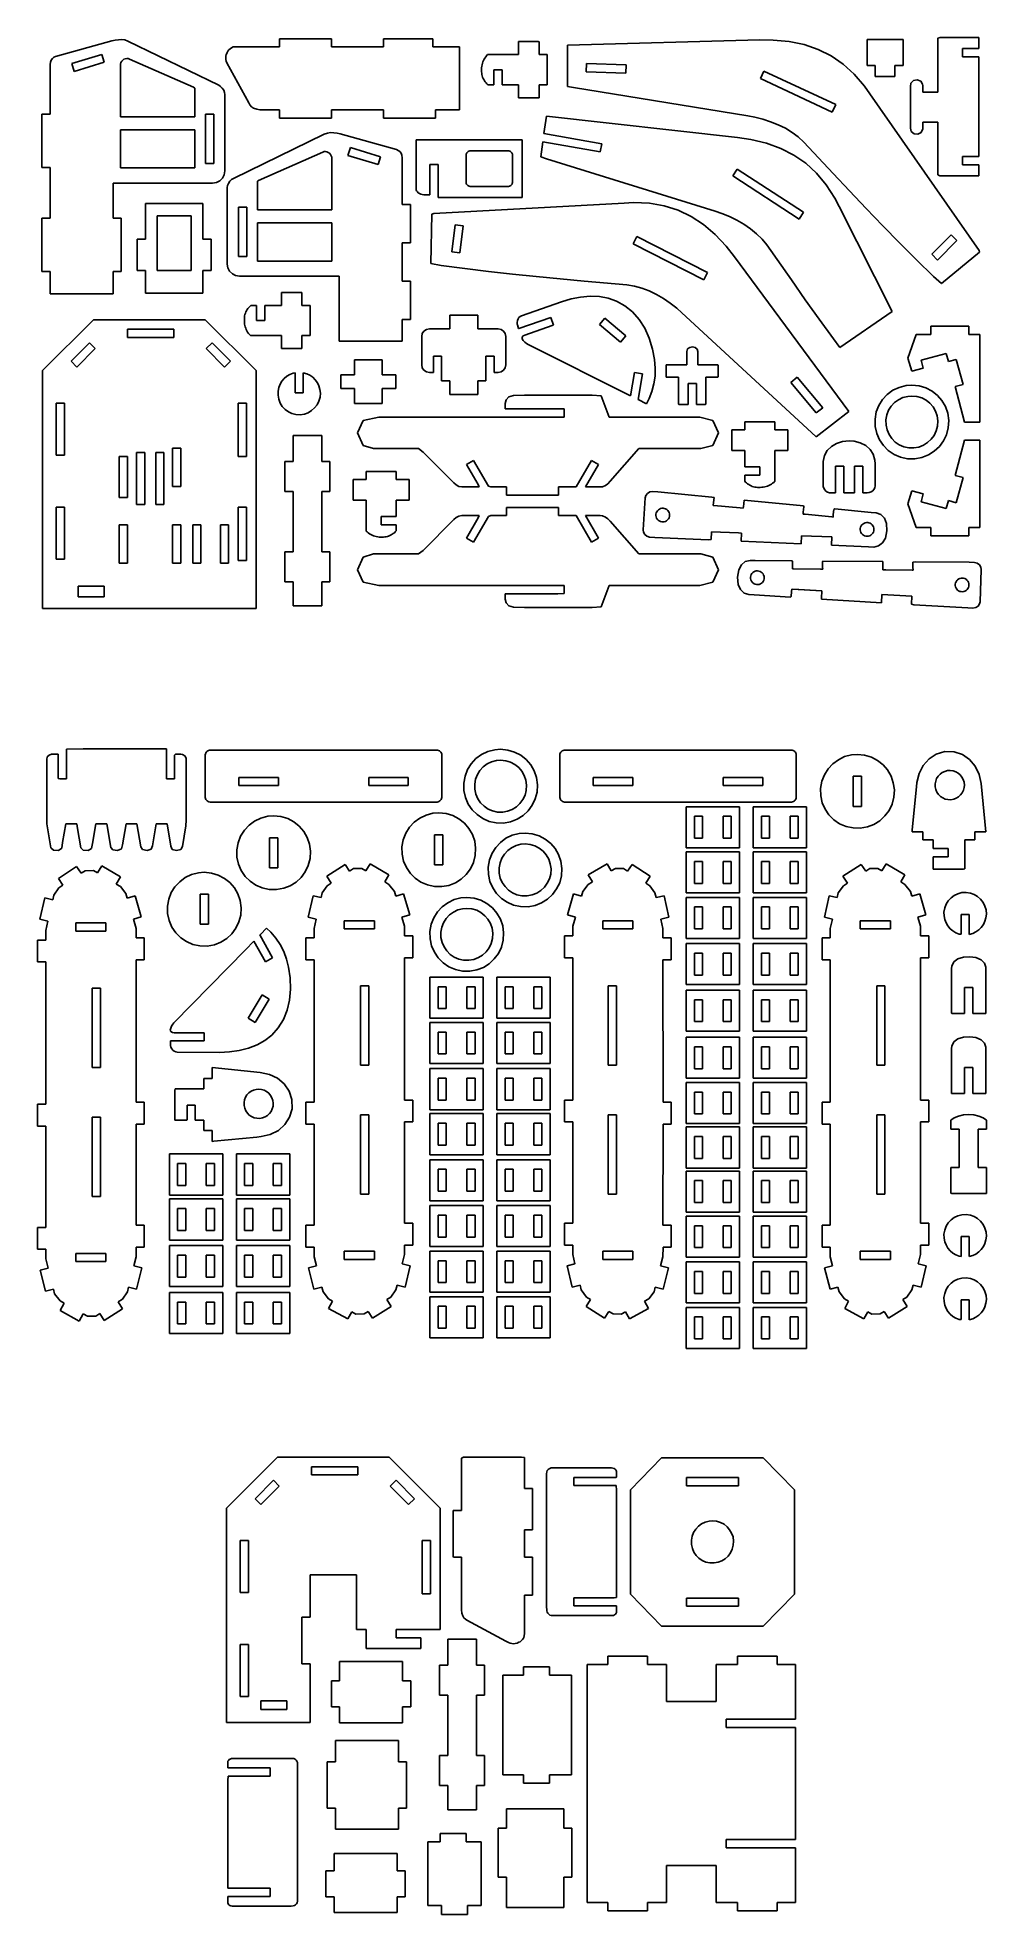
# Model space of a CAD drawing. Extents: x -5899 to 5899, y -11667 to 11667.
import ezdxf

# ---------------------------------------------------------------- set-up
doc = ezdxf.new("R2010")
doc.units = 0
doc.header["$MEASUREMENT"] = 0
doc.layers.get('0').update_dxf_attribs({"linetype": 'CONTINUOUS'})

msp = doc.modelspace()

# ---------------------------------------------------------------- linework, layer by layer
for p, q in [((5294, 11660), (5325, 11667)), ((5325, 11667), (5804, 11667)), ((5804, 11667), (5804, 11652)), ((-4974, 11625), (-5674, 11430)), ((-5473, 11342), (-5099, 11456)), ((-5099, 11456), (-5069, 11359)), ((-4935, 11634), (-4974, 11625)), ((-4894, 11640), (-4935, 11634)), ((-4853, 11641), (-4894, 11640)), ((-4813, 11636), (-4853, 11641)), ((-4775, 11623), (-4813, 11636)), ((-3645, 11073), (-4775, 11623)), ((-3559, 11416), (-3557, 11437)), ((-3557, 11437), (-3552, 11457)), ((-3552, 11458), (-3551, 11461)), ((-3551, 11461), (-3552, 11459)), ((-3552, 11459), (-3552, 11458)), ((-3552, 11457), (-3552, 11458)), ((-3542, 11482), (-3551, 11461)), ((-3551, 11461), (-3544, 11477)), ((-3544, 11477), (-3542, 11482)), ((-3542, 11482), (-3534, 11496)), ((-3534, 11496), (-3521, 11512)), ((-3521, 11512), (-3506, 11527)), ((-3488, 11539), (-3506, 11527)), ((-3488, 11539), (-3469, 11549)), ((-2889, 11550), (-3469, 11549)), ((-2243, 11652), (-2889, 11652)), ((-2889, 11652), (-2889, 11550)), ((-2243, 11550), (-2243, 11652)), ((-1596, 11551), (-2243, 11550)), ((-985, 11652), (-1596, 11652)), ((-1596, 11652), (-1596, 11551)), ((-985, 11552), (-985, 11652)), ((-654, 11552), (-985, 11552)), ((-985, 11552), (-985, 11552)), ((-654, 10768), (-654, 11552)), ((-327, 11427), (-315, 11441)), ((-315, 11441), (-303, 11454)), ((-273, 11454), (-303, 11454)), ((55, 11454), (-273, 11454)), ((81, 11454), (55, 11454)), ((82, 11616), (81, 11607)), ((81, 11607), (81, 11454)), ((326, 11616), (82, 11616)), ((336, 11615), (326, 11616)), ((336, 11454), (336, 11615)), ((438, 11454), (336, 11454)), ((438, 11080), (438, 11454)), ((3080, 11636), (691, 11571)), ((691, 11571), (691, 11058)), ((3248, 11635), (3080, 11636)), ((3446, 11617), (3248, 11635)), ((3632, 11578), (3446, 11617)), ((3805, 11519), (3632, 11578)), ((3967, 11439), (3805, 11519)), ((4117, 11336), (3967, 11439)), ((4415, 11641), (4415, 11318)), ((4862, 11641), (4415, 11641)), ((4862, 11318), (4862, 11641)), ((5294, 10989), (5294, 11660)), ((5600, 11531), (5600, 11428)), ((5804, 11531), (5600, 11531)), ((5804, 11652), (5804, 11541)), ((5804, 11541), (5804, 11531)), ((-5740, 11360), (-5744, 11330)), ((-5744, 11330), (-5744, 10713)), ((-5729, 11385), (-5740, 11360)), ((-5714, 11406), (-5729, 11385)), ((-5695, 11421), (-5714, 11406)), ((-5674, 11430), (-5695, 11421)), ((-5444, 11244), (-5473, 11342)), ((-5069, 11359), (-5444, 11244)), ((-4868, 11321), (-4867, 11337)), ((-4868, 10698), (-4868, 11321)), ((-4867, 11337), (-4862, 11355)), ((-4862, 11355), (-4852, 11371)), ((-4852, 11371), (-4840, 11385)), ((-4840, 11385), (-4825, 11396)), ((-4825, 11396), (-4809, 11403)), ((-4809, 11403), (-4791, 11406)), ((-4791, 11406), (-4773, 11404)), ((-4773, 11404), (-4755, 11397)), ((-4755, 11397), (-3959, 11048)), ((-3557, 11395), (-3559, 11416)), ((-3553, 11374), (-3557, 11395)), ((-3546, 11354), (-3553, 11374)), ((-3546, 11354), (-3273, 10855)), ((-378, 11292), (-375, 11310)), ((-378, 11274), (-378, 11292)), ((-378, 11256), (-378, 11274)), ((-378, 11239), (-378, 11256)), ((-377, 11223), (-378, 11239)), ((-374, 11206), (-377, 11223)), ((-372, 11328), (-375, 11310)), ((-371, 11190), (-374, 11206)), ((-372, 11328), (-367, 11346)), ((-367, 11346), (-362, 11363)), ((-362, 11363), (-354, 11380)), ((-354, 11380), (-346, 11396)), ((-346, 11396), (-337, 11412)), ((-337, 11412), (-327, 11427)), ((-225, 11267), (-123, 11267)), ((-225, 11080), (-225, 11267)), ((-123, 11267), (-123, 11080)), ((923, 11242), (927, 11344)), ((1416, 11224), (923, 11242)), ((927, 11344), (1420, 11326)), ((1420, 11326), (1416, 11224)), ((3088, 11157), (3131, 11250)), ((3131, 11250), (4025, 10833)), ((4256, 11210), (4117, 11336)), ((4383, 11060), (4256, 11210)), ((4415, 11318), (4517, 11318)), ((4517, 11318), (4517, 11181)), ((4760, 11181), (4760, 11318)), ((4760, 11318), (4862, 11318)), ((5600, 11428), (5804, 11428)), ((5804, 11428), (5804, 11296)), ((5804, 11296), (5804, 10292)), ((-3959, 11048), (-3944, 11039)), ((-3944, 11039), (-3944, 10680)), ((-3623, 11058), (-3645, 11073)), ((-3603, 11036), (-3623, 11058)), ((-3585, 11011), (-3603, 11036)), ((-3573, 10983), (-3585, 11011)), ((-3569, 10958), (-3573, 10983)), ((-371, 11190), (-366, 11174)), ((-359, 11159), (-366, 11174)), ((-352, 11144), (-359, 11159)), ((-344, 11129), (-352, 11144)), ((-334, 11116), (-344, 11129)), ((-323, 11103), (-334, 11116)), ((-312, 11091), (-323, 11103)), ((-299, 11080), (-312, 11091)), ((-299, 11080), (-225, 11080)), ((-123, 11080), (81, 11080)), ((81, 11080), (81, 10918)), ((336, 11080), (438, 11080)), ((336, 10919), (336, 11080)), ((691, 11058), (766, 11045)), ((766, 11045), (2934, 10692)), ((3982, 10740), (3088, 11157)), ((4450, 10967), (4383, 11060)), ((5807, 9020), (4450, 10967)), ((4517, 11181), (4760, 11181)), ((4954, 11056), (4959, 11099)), ((4954, 10539), (4954, 11056)), ((4959, 11099), (4991, 11133)), ((4991, 11133), (5038, 11142)), ((5038, 11142), (5082, 11126)), ((5082, 11126), (5106, 11085)), ((5106, 11085), (5107, 11071)), ((5107, 11071), (5107, 10989)), ((5107, 10989), (5294, 10989)), ((-3569, 10008), (-3569, 10958)), ((-3273, 10855), (-3258, 10828)), ((-3258, 10828), (-3240, 10806)), ((-3240, 10806), (-3213, 10787)), ((-3213, 10787), (-3174, 10775)), ((-3174, 10775), (-3134, 10768)), ((-3134, 10768), (-2889, 10768)), ((-2889, 10666), (-2889, 10768)), ((-2243, 10768), (-2243, 10666)), ((-2243, 10768), (-1597, 10768)), ((-1597, 10768), (-1597, 10666)), ((-950, 10768), (-950, 10666)), ((-950, 10768), (-654, 10768)), ((81, 10918), (321, 10918)), ((321, 10918), (336, 10919)), ((4025, 10833), (3982, 10740)), ((-5846, 10050), (-5846, 10713)), ((-5744, 10713), (-5846, 10713)), ((-4867, 10680), (-4868, 10698)), ((-4868, 10045), (-4868, 10520)), ((-4868, 10520), (-3944, 10520)), ((-3944, 10680), (-4867, 10680)), ((-3944, 10520), (-3944, 10045)), ((-3709, 10713), (-3811, 10713)), ((-3811, 10713), (-3811, 10101)), ((-3709, 10101), (-3709, 10713)), ((-2889, 10666), (-2243, 10666)), ((-1597, 10666), (-950, 10666)), ((428, 10690), (397, 10473)), ((2803, 10422), (428, 10690)), ((2934, 10692), (3019, 10676)), ((3019, 10676), (3119, 10651)), ((3119, 10651), (3216, 10620)), ((3216, 10620), (3310, 10582)), ((3310, 10582), (3399, 10538)), ((3399, 10538), (3482, 10487)), ((4963, 10497), (4954, 10539)), ((5107, 10530), (5088, 10485)), ((5108, 10615), (5107, 10609)), ((5107, 10609), (5107, 10541)), ((5107, 10541), (5107, 10530)), ((5294, 10615), (5108, 10615)), ((5294, 9958), (5294, 10615)), ((-3464, 9916), (-2334, 10466)), ((-2334, 10466), (-2296, 10479)), ((-2296, 10479), (-2256, 10485)), ((-2256, 10485), (-2216, 10483)), ((-2216, 10483), (-2175, 10477)), ((-2175, 10477), (-2135, 10468)), ((-2135, 10468), (-1435, 10273)), ((-2010, 10299), (-2040, 10202)), ((-1636, 10185), (-2010, 10299)), ((-1435, 10273), (-1414, 10264)), ((-1192, 10394), (128, 10394)), ((-1192, 9786), (-1192, 10394)), ((128, 9679), (128, 10394)), ((383, 10372), (357, 10182)), ((1098, 10246), (383, 10372)), ((397, 10473), (1115, 10346)), ((1115, 10346), (1098, 10246)), ((2969, 10397), (2803, 10422)), ((3163, 10352), (2969, 10397)), ((3341, 10288), (3163, 10352)), ((3505, 10205), (3341, 10288)), ((3482, 10487), (3559, 10431)), ((3559, 10431), (3629, 10367)), ((3629, 10367), (3992, 9978)), ((4999, 10468), (4963, 10497)), ((5047, 10464), (4999, 10468)), ((5088, 10485), (5047, 10464)), ((5804, 10292), (5804, 10187)), ((-5846, 10050), (-5744, 10050)), ((-5744, 10050), (-5744, 9421)), ((-3944, 10045), (-4868, 10045)), ((-3811, 10101), (-3709, 10101)), ((-2354, 10241), (-3150, 9891)), ((-2336, 10248), (-2354, 10241)), ((-2318, 10250), (-2336, 10248)), ((-2301, 10247), (-2318, 10250)), ((-2284, 10239), (-2301, 10247)), ((-2269, 10228), (-2284, 10239)), ((-2257, 10214), (-2269, 10228)), ((-2248, 10198), (-2257, 10214)), ((-2242, 10180), (-2248, 10198)), ((-2241, 10164), (-2242, 10180)), ((-2241, 9542), (-2241, 10164)), ((-2040, 10202), (-1666, 10087)), ((-1666, 10087), (-1636, 10185)), ((-1414, 10264), (-1396, 10249)), ((-1396, 10249), (-1380, 10228)), ((-1380, 10228), (-1369, 10203)), ((-1369, 10203), (-1366, 10173)), ((-1366, 10173), (-1366, 9590)), ((-1022, 10088), (-1022, 9719)), ((-920, 10088), (-1022, 10088)), ((-920, 9688), (-920, 10088)), ((-571, 10205), (-570, 10216)), ((-571, 10194), (-571, 10205)), ((-571, 9872), (-571, 10194)), ((-570, 10216), (-566, 10226)), ((-566, 10226), (-561, 10235)), ((-561, 10235), (-554, 10243)), ((-554, 10243), (-546, 10249)), ((-546, 10249), (-536, 10254)), ((-536, 10254), (-526, 10257)), ((-526, 10257), (-517, 10258)), ((-517, 10258), (-48, 10258)), ((-48, 10258), (-38, 10257)), ((-38, 10257), (-28, 10254)), ((-28, 10254), (-18, 10249)), ((-18, 10249), (-10, 10243)), ((-10, 10243), (-3, 10235)), ((-3, 10235), (2, 10226)), ((2, 10226), (5, 10216)), ((5, 10216), (7, 10205)), ((7, 10205), (7, 10194)), ((7, 10194), (7, 9872)), ((357, 10182), (429, 10159)), ((429, 10159), (2527, 9507)), ((3653, 10103), (3505, 10205)), ((3788, 9980), (3653, 10103)), ((5600, 10187), (5600, 10085)), ((5804, 10187), (5600, 10187)), ((5600, 10085), (5804, 10085)), ((5804, 10085), (5804, 10073)), ((5804, 10073), (5804, 9962)), ((-4961, 9421), (-4961, 9856)), ((-4961, 9856), (-3722, 9856)), ((-3722, 9856), (-3674, 9864)), ((-3674, 9864), (-3632, 9885)), ((-3632, 9885), (-3599, 9918)), ((-3599, 9918), (-3577, 9960)), ((-3577, 9960), (-3569, 10008)), ((-3540, 9801), (-3536, 9827)), ((-3540, 8851), (-3540, 9801)), ((-3536, 9827), (-3524, 9854)), ((-3524, 9854), (-3507, 9880)), ((-3507, 9880), (-3486, 9901)), ((-3486, 9901), (-3464, 9916)), ((-3150, 9891), (-3165, 9883)), ((-3165, 9883), (-3165, 9523)), ((-571, 9863), (-571, 9872)), ((-568, 9853), (-571, 9863)), ((-564, 9843), (-568, 9853)), ((-558, 9835), (-564, 9843)), ((-550, 9827), (-558, 9835)), ((-542, 9822), (-550, 9827)), ((-532, 9818), (-542, 9822)), ((-521, 9816), (-532, 9818)), ((-510, 9815), (-521, 9816)), ((-54, 9815), (-510, 9815)), ((-43, 9816), (-54, 9815)), ((-32, 9818), (-43, 9816)), ((-22, 9822), (-32, 9818)), ((-14, 9827), (-22, 9822)), ((-6, 9835), (-14, 9827)), ((0, 9843), (-6, 9835)), ((4, 9853), (0, 9843)), ((7, 9863), (4, 9853)), ((7, 9872), (7, 9863)), ((2744, 9947), (2799, 10032)), ((3571, 9410), (2744, 9947)), ((2799, 10032), (3626, 9495)), ((3908, 9836), (3788, 9980)), ((4013, 9670), (3908, 9836)), ((3992, 9978), (4197, 9759)), ((5321, 9949), (5294, 9958)), ((5804, 9949), (5321, 9949)), ((5804, 9962), (5804, 9949)), ((-4558, 9604), (-4558, 9162)), ((-3844, 9604), (-4558, 9604)), ((-3844, 9162), (-3844, 9604)), ((-1366, 9590), (-1263, 9590)), ((-1263, 9114), (-1263, 9590)), ((-1191, 9773), (-1192, 9786)), ((-1186, 9760), (-1191, 9773)), ((-1177, 9748), (-1186, 9760)), ((-1165, 9737), (-1177, 9748)), ((-1151, 9728), (-1165, 9737)), ((-1134, 9721), (-1151, 9728)), ((-1116, 9716), (-1134, 9721)), ((-1096, 9713), (-1116, 9716)), ((-1088, 9713), (-1096, 9713)), ((-1023, 9713), (-1088, 9713)), ((-1022, 9719), (-1023, 9713)), ((-973, 9480), (1396, 9609)), ((-916, 9679), (-920, 9688)), ((128, 9679), (-916, 9679)), ((1396, 9609), (1511, 9614)), ((1511, 9614), (1708, 9606)), ((1708, 9606), (1892, 9574)), ((1892, 9574), (2066, 9519)), ((4066, 9568), (4013, 9670)), ((4729, 8260), (4066, 9568)), ((4197, 9759), (4403, 9542)), ((-5744, 9421), (-5846, 9421)), ((-5846, 9421), (-5846, 8757)), ((-4961, 9421), (-4859, 9421)), ((-4859, 8757), (-4859, 9421)), ((-4414, 9451), (-3988, 9451)), ((-4414, 8771), (-4414, 9451)), ((-3988, 9451), (-3988, 8771)), ((-3400, 9556), (-3298, 9556)), ((-3400, 8944), (-3400, 9556)), ((-3298, 9556), (-3298, 8944)), ((-3165, 9523), (-2242, 9523)), ((-2241, 9363), (-3165, 9363)), ((-3165, 9363), (-3165, 8888)), ((-2242, 9523), (-2241, 9542)), ((-2241, 8888), (-2241, 9363)), ((-1011, 8859), (-995, 9470)), ((-995, 9470), (-973, 9480)), ((-708, 9339), (-749, 9001)), ((-607, 9326), (-708, 9339)), ((2066, 9519), (2229, 9441)), ((2229, 9441), (2382, 9341)), ((2382, 9341), (2527, 9218)), ((2527, 9507), (2608, 9480)), ((2608, 9480), (2704, 9441)), ((2704, 9441), (2796, 9397)), ((2796, 9397), (2883, 9346)), ((2883, 9346), (2965, 9290)), ((3626, 9495), (3571, 9410)), ((4403, 9542), (4610, 9326)), ((-4558, 9162), (-4660, 9162)), ((-4660, 9162), (-4660, 8771)), ((-3742, 9162), (-3844, 9162)), ((-3742, 8771), (-3742, 9162)), ((-1263, 9114), (-1366, 9114)), ((-1366, 9114), (-1366, 8638)), ((-648, 8989), (-607, 9326)), ((1553, 9192), (1507, 9101)), ((1507, 9101), (2386, 8653)), ((2432, 8744), (1553, 9192)), ((2527, 9218), (2663, 9074)), ((2965, 9290), (3041, 9228)), ((3041, 9228), (3110, 9161)), ((3110, 9161), (3170, 9089)), ((4610, 9326), (4819, 9113)), ((4819, 9113), (5029, 8902)), ((5220, 8974), (5460, 9214)), ((5533, 9142), (5292, 8901)), ((5460, 9214), (5533, 9142)), ((-3298, 8944), (-3400, 8944)), ((-3165, 8888), (-2241, 8888)), ((-749, 9001), (-648, 8989)), ((2663, 9074), (2767, 8942)), ((2767, 8942), (4187, 7019)), ((3170, 9089), (3475, 8653)), ((5029, 8902), (5240, 8694)), ((5292, 8901), (5220, 8974)), ((5341, 8608), (5813, 8997)), ((5813, 8997), (5807, 9020)), ((-5846, 8757), (-5744, 8757)), ((-5744, 8757), (-5744, 8479)), ((-4961, 8757), (-4859, 8757)), ((-4961, 8479), (-4961, 8757)), ((-4660, 8771), (-4558, 8771)), ((-4558, 8771), (-4558, 8487)), ((-3988, 8771), (-4414, 8771)), ((-3844, 8771), (-3742, 8771)), ((-3844, 8487), (-3844, 8771)), ((-3532, 8803), (-3540, 8851)), ((-3511, 8762), (-3532, 8803)), ((-3477, 8729), (-3511, 8762)), ((-3436, 8707), (-3477, 8729)), ((-3387, 8699), (-3436, 8707)), ((-2148, 8699), (-3387, 8699)), ((-2148, 7890), (-2148, 8699)), ((-1366, 8638), (-1263, 8638)), ((-1274, 8638), (-1274, 8638)), ((-1263, 8638), (-1263, 8162)), ((-881, 8833), (-1011, 8859)), ((-587, 8794), (-881, 8833)), ((-291, 8758), (-587, 8794)), ((5, 8725), (-291, 8758)), ((302, 8695), (5, 8725)), ((600, 8666), (302, 8695)), ((899, 8639), (600, 8666)), ((899, 8639), (1429, 8593)), ((2386, 8653), (2432, 8744)), ((3475, 8653), (3647, 8407)), ((5240, 8694), (5341, 8608)), ((-4961, 8479), (-5744, 8479)), ((-4558, 8487), (-3844, 8487)), ((-2868, 8335), (-2868, 8497)), ((-2868, 8497), (-2629, 8497)), ((-2629, 8497), (-2613, 8497)), ((-2613, 8497), (-2613, 8335)), ((734, 8418), (614, 8382)), ((853, 8441), (734, 8418)), ((972, 8451), (853, 8441)), ((1086, 8446), (972, 8451)), ((1196, 8426), (1086, 8446)), ((1298, 8391), (1196, 8426)), ((1522, 8577), (1429, 8593)), ((1615, 8551), (1522, 8577)), ((1706, 8517), (1615, 8551)), ((1796, 8474), (1706, 8517)), ((1883, 8423), (1796, 8474)), ((1967, 8366), (1883, 8423)), ((3647, 8407), (3821, 8164)), ((-3326, 8193), (-3328, 8176)), ((-3328, 8176), (-3328, 8159)), ((-3324, 8209), (-3326, 8193)), ((-3320, 8225), (-3324, 8209)), ((-3315, 8241), (-3320, 8225)), ((-3309, 8257), (-3315, 8241)), ((-3302, 8271), (-3309, 8257)), ((-3293, 8286), (-3302, 8271)), ((-3284, 8299), (-3293, 8286)), ((-3273, 8312), (-3284, 8299)), ((-3261, 8324), (-3273, 8312)), ((-3249, 8335), (-3261, 8324)), ((-3249, 8335), (-3175, 8335)), ((-3175, 8335), (-3175, 8148)), ((-3073, 8148), (-3073, 8335)), ((-3073, 8335), (-2868, 8335)), ((-2613, 8335), (-2511, 8335)), ((-2511, 8335), (-2511, 7961)), ((-774, 8046), (-774, 8216)), ((-774, 8216), (-426, 8216)), ((-426, 8216), (-426, 8046)), ((75, 8168), (67, 8148)), ((87, 8186), (75, 8168)), ((84, 8050), (482, 8187)), ((103, 8200), (87, 8186)), ((119, 8208), (103, 8200)), ((614, 8382), (119, 8208)), ((482, 8187), (515, 8091)), ((1088, 8098), (1153, 8176)), ((1153, 8176), (1414, 7958)), ((1404, 8332), (1298, 8391)), ((1500, 8255), (1404, 8332)), ((1583, 8161), (1500, 8255)), ((2049, 8302), (1967, 8366)), ((2113, 8245), (2049, 8302)), ((3726, 6755), (2113, 8245)), ((4076, 7814), (4729, 8260)), ((-5836, 7526), (-5202, 8159)), ((-5202, 8159), (-3815, 8159)), ((-4781, 8040), (-4203, 8040)), ((-4781, 7938), (-4781, 8040)), ((-4203, 7938), (-4781, 7938)), ((-4203, 8040), (-4203, 7938)), ((-3815, 8159), (-3182, 7526)), ((-3328, 8159), (-3328, 8141)), ((-3328, 8141), (-3327, 8123)), ((-3327, 8123), (-3325, 8105)), ((-3325, 8105), (-3322, 8087)), ((-3322, 8087), (-3317, 8069)), ((-3317, 8069), (-3311, 8052)), ((-3311, 8052), (-3304, 8035)), ((-3304, 8035), (-3296, 8019)), ((-3296, 8019), (-3287, 8003)), ((-3287, 8003), (-3276, 7989)), ((-3276, 7989), (-3265, 7974)), ((-3265, 7974), (-3252, 7961)), ((-3223, 7961), (-3252, 7961)), ((-2895, 7961), (-3223, 7961)), ((-3175, 8148), (-3073, 8148)), ((-2868, 7961), (-2895, 7961)), ((-2868, 7808), (-2868, 7961)), ((-2511, 7961), (-2613, 7961)), ((-2613, 7961), (-2613, 7801)), ((-1263, 8162), (-1366, 8162)), ((-1366, 8162), (-1366, 7890)), ((-1123, 7951), (-1115, 7988)), ((-1123, 7597), (-1123, 7951)), ((-1115, 7988), (-1095, 8018)), ((-1095, 8018), (-1064, 8039)), ((-1064, 8039), (-1027, 8046)), ((-1027, 8046), (-774, 8046)), ((-426, 8046), (-173, 8046)), ((-173, 8046), (-136, 8039)), ((-136, 8039), (-105, 8018)), ((-105, 8018), (-85, 7988)), ((-85, 7988), (-77, 7951)), ((-77, 7951), (-77, 7597)), ((67, 8148), (64, 8126)), ((64, 8126), (65, 8105)), ((65, 8105), (68, 8093)), ((68, 8093), (82, 8051)), ((82, 8051), (84, 8050)), ((140, 7959), (125, 7942)), ((125, 7942), (126, 7922)), ((161, 7968), (140, 7959)), ((501, 8085), (161, 7968)), ((515, 8091), (501, 8085)), ((1348, 7880), (1088, 8098)), ((1414, 7958), (1348, 7880)), ((1651, 8052), (1583, 8161)), ((1706, 7929), (1651, 8052)), ((3821, 8164), (3997, 7921)), ((4923, 7680), (5024, 7976)), ((5024, 7976), (5206, 7976)), ((5206, 8078), (5682, 8078)), ((5206, 7976), (5206, 8078)), ((5682, 8078), (5682, 7976)), ((5682, 7976), (5818, 7976)), ((5818, 7976), (5818, 6887)), ((-5483, 7643), (-5254, 7871)), ((-5182, 7799), (-5410, 7570)), ((-5254, 7871), (-5182, 7799)), ((-3730, 7871), (-3802, 7799)), ((-3802, 7799), (-3574, 7570)), ((-3502, 7643), (-3730, 7871)), ((-2868, 7799), (-2868, 7808)), ((-2623, 7799), (-2868, 7799)), ((-2613, 7801), (-2623, 7799)), ((-1366, 7890), (-2148, 7890)), ((-876, 7706), (-978, 7706)), ((-978, 7706), (-978, 7502)), ((-876, 7400), (-876, 7706)), ((-222, 7706), (-324, 7706)), ((-324, 7706), (-324, 7400)), ((-222, 7502), (-222, 7706)), ((126, 7922), (138, 7901)), ((138, 7901), (158, 7880)), ((158, 7880), (181, 7862)), ((181, 7862), (199, 7851)), ((199, 7851), (1472, 7214)), ((1747, 7791), (1706, 7929)), ((1772, 7663), (1747, 7791)), ((2173, 7763), (2184, 7796)), ((2173, 7604), (2173, 7763)), ((2184, 7796), (2210, 7815)), ((2210, 7815), (2243, 7821)), ((2243, 7821), (2276, 7814)), ((2276, 7814), (2301, 7793)), ((2301, 7793), (2309, 7763)), ((2309, 7763), (2309, 7604)), ((3997, 7921), (4076, 7814)), ((5399, 7738), (5087, 7655)), ((5426, 7640), (5399, 7738)), ((-5836, 4570), (-5836, 7526)), ((-5410, 7570), (-5483, 7643)), ((-3574, 7570), (-3502, 7643)), ((-3182, 7526), (-3182, 4570)), ((-2799, 7456), (-2761, 7479)), ((-2761, 7479), (-2720, 7495)), ((-2720, 7495), (-2698, 7497)), ((-2698, 7497), (-2698, 7250)), ((-2596, 7250), (-2596, 7500)), ((-2596, 7500), (-2552, 7487)), ((-2552, 7487), (-2512, 7468)), ((-2512, 7468), (-2477, 7443)), ((-2127, 7475), (-1957, 7475)), ((-2127, 7305), (-2127, 7475)), ((-1957, 7475), (-1957, 7662)), ((-1957, 7662), (-1616, 7662)), ((-1616, 7662), (-1616, 7475)), ((-1616, 7475), (-1446, 7475)), ((-1446, 7475), (-1446, 7305)), ((-1115, 7560), (-1123, 7597)), ((-1095, 7530), (-1115, 7560)), ((-1064, 7510), (-1095, 7530)), ((-1027, 7502), (-1064, 7510)), ((-978, 7502), (-1027, 7502)), ((-173, 7502), (-222, 7502)), ((-136, 7510), (-173, 7502)), ((-105, 7530), (-136, 7510)), ((-85, 7560), (-105, 7530)), ((-77, 7597), (-85, 7560)), ((1472, 7214), (1523, 7503)), ((1523, 7503), (1623, 7486)), ((1623, 7486), (1567, 7167)), ((1781, 7558), (1772, 7663)), ((1779, 7458), (1781, 7558)), ((1918, 7597), (2172, 7597)), ((1918, 7443), (1918, 7597)), ((2172, 7597), (2173, 7604)), ((2309, 7604), (2310, 7597)), ((2310, 7597), (2556, 7597)), ((2556, 7597), (2564, 7595)), ((2564, 7595), (2564, 7447)), ((4971, 7518), (4923, 7680)), ((5113, 7556), (4971, 7518)), ((5087, 7655), (5113, 7556)), ((5524, 7666), (5426, 7640)), ((5608, 7354), (5524, 7666)), ((-2909, 7270), (-2900, 7315)), ((-2909, 7221), (-2909, 7270)), ((-2900, 7315), (-2884, 7357)), ((-2884, 7357), (-2861, 7395)), ((-2861, 7395), (-2833, 7428)), ((-2833, 7428), (-2799, 7456)), ((-2698, 7250), (-2596, 7250)), ((-2477, 7443), (-2446, 7412)), ((-2446, 7412), (-2420, 7376)), ((-2420, 7376), (-2401, 7336)), ((-2401, 7336), (-2388, 7293)), ((-2388, 7293), (-2383, 7247)), ((-2383, 7247), (-2387, 7195)), ((-1957, 7305), (-2127, 7305)), ((-1957, 7118), (-1957, 7305)), ((-1446, 7305), (-1616, 7305)), ((-1616, 7305), (-1616, 7118)), ((-774, 7400), (-876, 7400)), ((-774, 7230), (-774, 7400)), ((-324, 7400), (-426, 7400)), ((-426, 7400), (-426, 7230)), ((1705, 7178), (1740, 7268)), ((1740, 7268), (1765, 7361)), ((1765, 7361), (1779, 7458)), ((2070, 7443), (1918, 7443)), ((2070, 7107), (2070, 7443)), ((2190, 7367), (2190, 7119)), ((2197, 7367), (2190, 7367)), ((2285, 7367), (2197, 7367)), ((2292, 7367), (2285, 7367)), ((2292, 7119), (2292, 7367)), ((2411, 7443), (2411, 7107)), ((2561, 7443), (2411, 7443)), ((2564, 7447), (2561, 7443)), ((3545, 7443), (3467, 7377)), ((3467, 7377), (3784, 6999)), ((3863, 7065), (3545, 7443)), ((4666, 7230), (4735, 7281)), ((4735, 7281), (4813, 7318)), ((4813, 7318), (4899, 7341)), ((4899, 7341), (4972, 7347)), ((4972, 7347), (5062, 7338)), ((5062, 7338), (5146, 7312)), ((5146, 7312), (5223, 7272)), ((5223, 7272), (5290, 7218)), ((5509, 7328), (5608, 7354)), ((5627, 6887), (5509, 7328)), ((-5564, 7121), (-5666, 7121)), ((-5666, 7121), (-5666, 6475)), ((-5564, 6475), (-5564, 7121)), ((-3404, 7121), (-3302, 7121)), ((-3404, 6458), (-3404, 7121)), ((-3302, 7121), (-3302, 6458)), ((-2900, 7170), (-2909, 7221)), ((-2882, 7123), (-2900, 7170)), ((-2856, 7081), (-2882, 7123)), ((-2822, 7044), (-2856, 7081)), ((-2781, 7015), (-2822, 7044)), ((-2736, 6993), (-2781, 7015)), ((-2534, 7003), (-2582, 6986)), ((-2491, 7029), (-2534, 7003)), ((-2454, 7062), (-2491, 7029)), ((-2423, 7101), (-2454, 7062)), ((-2401, 7146), (-2423, 7101)), ((-2387, 7195), (-2401, 7146)), ((-1616, 7118), (-1957, 7118)), ((-426, 7230), (-774, 7230)), ((-74, 7164), (-85, 7117)), ((-85, 7117), (-85, 7051)), ((-85, 7051), (-9, 7049)), ((-40, 7199), (-74, 7164)), ((19, 7218), (-40, 7199)), ((-9, 7049), (647, 7049)), ((156, 7219), (19, 7218)), ((995, 7219), (156, 7219)), ((647, 7049), (647, 6947)), ((1109, 7212), (995, 7219)), ((1208, 6947), (1109, 7212)), ((1567, 7167), (1671, 7113)), ((1671, 7113), (1705, 7178)), ((2076, 7105), (2070, 7107)), ((2190, 7105), (2076, 7105)), ((2190, 7119), (2190, 7105)), ((2292, 7105), (2292, 7119)), ((2406, 7105), (2292, 7105)), ((2411, 7107), (2406, 7105)), ((4187, 7019), (3782, 6703)), ((3784, 6999), (3863, 7065)), ((4514, 6924), (4530, 7012)), ((4530, 7012), (4561, 7094)), ((4561, 7094), (4607, 7167)), ((4607, 7167), (4666, 7230)), ((4661, 6975), (4683, 7033)), ((4683, 7033), (4715, 7084)), ((4715, 7084), (4756, 7128)), ((4756, 7128), (4805, 7164)), ((4805, 7164), (4860, 7191)), ((4860, 7191), (4921, 7206)), ((4921, 7206), (4972, 7210)), ((4972, 7210), (5035, 7204)), ((5035, 7204), (5095, 7186)), ((5095, 7186), (5149, 7158)), ((5149, 7158), (5196, 7120)), ((5196, 7120), (5235, 7074)), ((5235, 7074), (5266, 7022)), ((5266, 7022), (5286, 6963)), ((5290, 7218), (5346, 7153)), ((5346, 7153), (5390, 7078)), ((5390, 7078), (5418, 6995)), ((-2686, 6981), (-2736, 6993)), ((-2633, 6978), (-2686, 6981)), ((-2582, 6986), (-2633, 6978)), ((-1850, 6907), (-1922, 6752)), ((-1657, 6947), (-1850, 6907)), ((647, 6947), (-1657, 6947)), ((2337, 6947), (1208, 6947)), ((2497, 6907), (2337, 6947)), ((2568, 6752), (2497, 6907)), ((2732, 6773), (2732, 6789)), ((2732, 6789), (2893, 6789)), ((2732, 6534), (2732, 6773)), ((2893, 6891), (3268, 6891)), ((2893, 6789), (2893, 6891)), ((3268, 6891), (3268, 6789)), ((3268, 6789), (3428, 6789)), ((3428, 6789), (3429, 6779)), ((3429, 6779), (3429, 6534)), ((4516, 6832), (4514, 6924)), ((4535, 6746), (4516, 6832)), ((4650, 6913), (4661, 6975)), ((4651, 6849), (4650, 6913)), ((4664, 6788), (4651, 6849)), ((4689, 6731), (4664, 6788)), ((5275, 6776), (5249, 6721)), ((5291, 6836), (5275, 6776)), ((5286, 6963), (5295, 6900)), ((5295, 6900), (5291, 6836)), ((5425, 6815), (5403, 6729)), ((5418, 6995), (5431, 6906)), ((5431, 6906), (5425, 6815)), ((5818, 6887), (5627, 6887)), ((-4220, 6084), (-4220, 6560)), ((-4220, 6560), (-4118, 6560)), ((-4118, 6560), (-4118, 6084)), ((-2722, 6720), (-2365, 6720)), ((-2722, 6397), (-2722, 6720)), ((-2365, 6720), (-2365, 6397)), ((-1922, 6752), (-1850, 6597)), ((-1850, 6597), (-1723, 6556)), ((-1723, 6556), (-1162, 6556)), ((-1162, 6556), (-1103, 6513)), ((1219, 6150), (1576, 6556)), ((1576, 6556), (2348, 6556)), ((2348, 6556), (2497, 6597)), ((2497, 6597), (2568, 6752)), ((2893, 6534), (2732, 6534)), ((2893, 6329), (2893, 6534)), ((3420, 6534), (3268, 6534)), ((3268, 6534), (3268, 6507)), ((3429, 6534), (3420, 6534)), ((3782, 6703), (3726, 6755)), ((3971, 6583), (3920, 6532)), ((4035, 6620), (3971, 6583)), ((4110, 6644), (4035, 6620)), ((4192, 6652), (4110, 6644)), ((4254, 6647), (4192, 6652)), ((4331, 6628), (4254, 6647)), ((4398, 6594), (4331, 6628)), ((4453, 6546), (4398, 6594)), ((4492, 6486), (4453, 6546)), ((4570, 6666), (4535, 6746)), ((4618, 6594), (4570, 6666)), ((4679, 6534), (4618, 6594)), ((4750, 6485), (4679, 6534)), ((4723, 6681), (4689, 6731)), ((4766, 6638), (4723, 6681)), ((4816, 6604), (4766, 6638)), ((4872, 6580), (4816, 6604)), ((4933, 6566), (4872, 6580)), ((4998, 6565), (4933, 6566)), ((5060, 6576), (4998, 6565)), ((5117, 6599), (5060, 6576)), ((5168, 6631), (5117, 6599)), ((5213, 6672), (5168, 6631)), ((5249, 6721), (5213, 6672)), ((5314, 6581), (5251, 6523)), ((5365, 6651), (5314, 6581)), ((5403, 6729), (5365, 6651)), ((5627, 6663), (5509, 6223)), ((5818, 6663), (5627, 6663)), ((5818, 5575), (5818, 6663)), ((-5666, 6475), (-5564, 6475)), ((-4883, 6458), (-4781, 6458)), ((-4883, 5948), (-4883, 6458)), ((-4781, 6458), (-4781, 5948)), ((-4667, 6507), (-4667, 5860)), ((-4565, 6507), (-4667, 6507)), ((-4565, 5860), (-4565, 6507)), ((-4429, 6507), (-4327, 6507)), ((-4429, 5860), (-4429, 6507)), ((-4327, 6507), (-4327, 5860)), ((-3302, 6458), (-3404, 6458)), ((-2825, 6023), (-2825, 6397)), ((-2825, 6397), (-2722, 6397)), ((-2365, 6397), (-2263, 6397)), ((-2263, 6397), (-2263, 6023)), ((-723, 6129), (-1103, 6513)), ((-565, 6358), (-477, 6409)), ((-421, 6109), (-565, 6358)), ((-477, 6409), (-292, 6089)), ((797, 6080), (987, 6409)), ((1076, 6358), (915, 6080)), ((987, 6409), (1076, 6358)), ((3080, 6329), (2893, 6329)), ((3080, 6227), (3080, 6329)), ((3268, 6507), (3268, 6179)), ((3870, 6394), (3869, 6363)), ((3869, 6363), (3869, 6104)), ((3885, 6469), (3870, 6394)), ((3920, 6532), (3885, 6469)), ((4022, 6340), (4124, 6340)), ((4022, 6006), (4022, 6340)), ((4124, 6340), (4124, 6019)), ((4260, 6006), (4260, 6340)), ((4260, 6340), (4362, 6340)), ((4362, 6340), (4362, 6019)), ((4512, 6414), (4492, 6486)), ((4515, 6369), (4512, 6414)), ((4515, 6110), (4515, 6369)), ((4830, 6450), (4750, 6485)), ((4917, 6431), (4830, 6450)), ((5009, 6430), (4917, 6431)), ((5097, 6445), (5009, 6430)), ((5178, 6477), (5097, 6445)), ((5251, 6523), (5178, 6477)), ((-4118, 6084), (-4220, 6084)), ((-1975, 6171), (-1976, 6161)), ((-1976, 6161), (-1976, 5917)), ((-1814, 6171), (-1975, 6171)), ((-1814, 6273), (-1814, 6171)), ((-1440, 6273), (-1814, 6273)), ((-1440, 6171), (-1440, 6273)), ((-1279, 6171), (-1440, 6171)), ((-1278, 6156), (-1279, 6171)), ((-1278, 5916), (-1278, 6156)), ((-723, 6129), (-695, 6104)), ((-695, 6104), (-663, 6086)), ((-663, 6086), (-623, 6080)), ((-623, 6080), (-410, 6080)), ((-410, 6080), (-421, 6109)), ((-292, 6089), (-264, 6080)), ((-264, 6080), (-91, 6080)), ((-91, 6080), (-67, 6080)), ((-67, 6080), (-68, 6044)), ((579, 6080), (797, 6080)), ((579, 5978), (579, 6080)), ((915, 6080), (1095, 6080)), ((1095, 6080), (1127, 6083)), ((1127, 6083), (1162, 6097)), ((1162, 6097), (1191, 6119)), ((1191, 6119), (1219, 6150)), ((2893, 6153), (2893, 6227)), ((2893, 6227), (3080, 6227)), ((2893, 6153), (2904, 6141)), ((2904, 6141), (2916, 6129)), ((2916, 6129), (2929, 6118)), ((2929, 6118), (2943, 6109)), ((2943, 6109), (2957, 6100)), ((2957, 6100), (2972, 6093)), ((2972, 6093), (2987, 6087)), ((3003, 6082), (2987, 6087)), ((3003, 6082), (3020, 6078)), ((3020, 6078), (3036, 6076)), ((3036, 6076), (3053, 6074)), ((3053, 6074), (3069, 6074)), ((3069, 6074), (3087, 6074)), ((3087, 6074), (3106, 6075)), ((3106, 6075), (3124, 6077)), ((3142, 6080), (3124, 6077)), ((3142, 6080), (3159, 6085)), ((3159, 6085), (3176, 6091)), ((3176, 6091), (3193, 6098)), ((3193, 6098), (3209, 6106)), ((3209, 6106), (3225, 6115)), ((3225, 6115), (3240, 6126)), ((3240, 6126), (3254, 6137)), ((3254, 6137), (3267, 6150)), ((3268, 6179), (3267, 6150)), ((3869, 6104), (3870, 6087)), ((3870, 6087), (3876, 6064)), ((4500, 6049), (4510, 6070)), ((4510, 6070), (4515, 6093)), ((4515, 6093), (4515, 6110)), ((5509, 6223), (5608, 6196)), ((5608, 6196), (5524, 5884)), ((-4781, 5948), (-4883, 5948)), ((-4667, 5860), (-4565, 5860)), ((-4327, 5860), (-4429, 5860)), ((-2722, 6023), (-2825, 6023)), ((-2722, 5275), (-2722, 6023)), ((-2263, 6023), (-2365, 6023)), ((-2365, 6023), (-2365, 5275)), ((-1976, 5917), (-1967, 5916)), ((-1967, 5916), (-1814, 5916)), ((-1814, 5916), (-1814, 5890)), ((-1814, 5890), (-1814, 5561)), ((-1440, 5916), (-1278, 5916)), ((-1440, 5712), (-1440, 5916)), ((-68, 6044), (-68, 5978)), ((-68, 5978), (579, 5978)), ((1629, 5545), (1657, 5945)), ((1657, 5945), (1665, 5973)), ((1665, 5973), (1685, 5999)), ((1685, 5999), (1715, 6017)), ((1715, 6017), (1750, 6024)), ((1750, 6024), (1814, 6019)), ((1814, 6019), (2483, 5954)), ((2483, 5954), (2512, 5947)), ((2506, 5886), (2502, 5850)), ((2502, 5850), (2509, 5849)), ((2512, 5947), (2506, 5886)), ((2509, 5849), (2836, 5818)), ((2874, 5814), (2877, 5833)), ((2877, 5833), (2885, 5915)), ((2885, 5915), (3626, 5844)), ((3626, 5844), (3629, 5833)), ((3876, 6064), (3888, 6044)), ((3888, 6044), (3904, 6027)), ((3904, 6027), (3924, 6015)), ((3924, 6015), (3947, 6007)), ((3947, 6007), (3966, 6006)), ((3966, 6006), (4022, 6006)), ((4124, 6019), (4125, 6006)), ((4125, 6006), (4260, 6006)), ((4362, 6019), (4362, 6006)), ((4362, 6006), (4418, 6006)), ((4418, 6006), (4443, 6009)), ((4443, 6009), (4465, 6017)), ((4465, 6017), (4485, 6031)), ((4485, 6031), (4500, 6049)), ((4971, 6032), (4923, 5871)), ((4923, 5871), (5024, 5575)), ((5113, 5994), (4971, 6032)), ((5087, 5896), (5113, 5994)), ((5399, 5812), (5087, 5896)), ((5426, 5911), (5399, 5812)), ((5524, 5884), (5426, 5911)), ((-5666, 5829), (-5564, 5829)), ((-5666, 5183), (-5666, 5829)), ((-5564, 5829), (-5564, 5183)), ((-4883, 5608), (-4883, 5132)), ((-4781, 5608), (-4883, 5608)), ((-4781, 5132), (-4781, 5608)), ((-4118, 5608), (-4220, 5608)), ((-4220, 5608), (-4220, 5132)), ((-4118, 5132), (-4118, 5608)), ((-3970, 5608), (-3868, 5608)), ((-3970, 5132), (-3970, 5608)), ((-3868, 5608), (-3868, 5132)), ((-3523, 5608), (-3625, 5608)), ((-3625, 5608), (-3625, 5132)), ((-3523, 5132), (-3523, 5608)), ((-3404, 5166), (-3404, 5829)), ((-3404, 5829), (-3302, 5829)), ((-3302, 5829), (-3302, 5166)), ((-1627, 5712), (-1440, 5712)), ((-1627, 5610), (-1627, 5712)), ((-1440, 5610), (-1627, 5610)), ((-1440, 5536), (-1440, 5610)), ((-723, 5674), (-1103, 5290)), ((-723, 5674), (-695, 5699)), ((-695, 5699), (-663, 5716)), ((-663, 5716), (-623, 5723)), ((-623, 5723), (-410, 5723)), ((-421, 5694), (-565, 5444)), ((-477, 5393), (-292, 5713)), ((-410, 5723), (-421, 5694)), ((-292, 5713), (-264, 5723)), ((-264, 5723), (-68, 5723)), ((-68, 5723), (-68, 5825)), ((-68, 5825), (579, 5825)), ((579, 5825), (579, 5723)), ((579, 5723), (797, 5723)), ((797, 5723), (987, 5393)), ((1076, 5444), (915, 5723)), ((915, 5723), (1095, 5723)), ((1095, 5723), (1127, 5720)), ((1127, 5720), (1162, 5706)), ((1162, 5706), (1191, 5683)), ((1191, 5683), (1219, 5653)), ((1219, 5653), (1576, 5247)), ((1790, 5740), (1789, 5723)), ((1789, 5723), (1792, 5707)), ((1793, 5756), (1790, 5740)), ((1792, 5707), (1798, 5692)), ((1800, 5771), (1793, 5756)), ((1798, 5692), (1807, 5678)), ((1809, 5784), (1800, 5771)), ((1807, 5678), (1817, 5666)), ((1820, 5795), (1809, 5784)), ((1817, 5666), (1830, 5657)), ((1833, 5804), (1820, 5795)), ((1830, 5657), (1845, 5650)), ((1848, 5811), (1833, 5804)), ((1845, 5650), (1861, 5646)), ((1864, 5814), (1848, 5811)), ((1861, 5646), (1878, 5645)), ((1881, 5814), (1864, 5814)), ((1878, 5645), (1894, 5647)), ((1894, 5812), (1881, 5814)), ((1910, 5807), (1894, 5812)), ((1894, 5647), (1909, 5652)), ((1909, 5652), (1923, 5660)), ((1924, 5799), (1910, 5807)), ((1923, 5660), (1935, 5670)), ((1936, 5788), (1924, 5799)), ((1935, 5670), (1945, 5683)), ((1946, 5776), (1936, 5788)), ((1945, 5683), (1953, 5697)), ((1953, 5762), (1946, 5776)), ((1958, 5746), (1953, 5762)), ((1953, 5697), (1958, 5713)), ((1959, 5730), (1958, 5746)), ((1958, 5713), (1959, 5730)), ((2836, 5818), (2874, 5814)), ((3622, 5767), (3619, 5742)), ((3619, 5742), (3646, 5740)), ((3629, 5833), (3622, 5767)), ((3646, 5740), (3978, 5708)), ((3978, 5708), (3992, 5706)), ((3992, 5706), (3995, 5736)), ((3995, 5736), (4002, 5801)), ((4002, 5801), (4012, 5807)), ((4012, 5807), (4464, 5763)), ((4351, 5608), (4341, 5595)), ((4362, 5619), (4351, 5608)), ((4375, 5627), (4362, 5619)), ((4390, 5633), (4375, 5627)), ((4406, 5637), (4390, 5633)), ((4423, 5637), (4406, 5637)), ((4436, 5634), (4423, 5637)), ((4452, 5629), (4436, 5634)), ((4465, 5620), (4452, 5629)), ((4464, 5763), (4528, 5757)), ((4477, 5610), (4465, 5620)), ((4487, 5597), (4477, 5610)), ((4528, 5757), (4586, 5736)), ((4586, 5736), (4630, 5693)), ((4630, 5693), (4656, 5626)), ((4656, 5626), (4661, 5535)), ((-1814, 5561), (-1814, 5532)), ((-1801, 5520), (-1814, 5532)), ((-1787, 5508), (-1801, 5520)), ((-1772, 5498), (-1787, 5508)), ((-1756, 5489), (-1772, 5498)), ((-1740, 5480), (-1756, 5489)), ((-1723, 5473), (-1740, 5480)), ((-1706, 5467), (-1723, 5473)), ((-1688, 5463), (-1706, 5467)), ((-1688, 5463), (-1670, 5459)), ((-1652, 5457), (-1670, 5459)), ((-1634, 5456), (-1652, 5457)), ((-1616, 5457), (-1634, 5456)), ((-1599, 5457), (-1616, 5457)), ((-1583, 5458), (-1599, 5457)), ((-1566, 5461), (-1583, 5458)), ((-1550, 5464), (-1566, 5461)), ((-1534, 5469), (-1550, 5464)), ((-1519, 5475), (-1534, 5469)), ((-1504, 5483), (-1519, 5475)), ((-1489, 5491), (-1504, 5483)), ((-1476, 5501), (-1489, 5491)), ((-1463, 5511), (-1476, 5501)), ((-1451, 5523), (-1463, 5511)), ((-1440, 5536), (-1451, 5523)), ((-565, 5444), (-477, 5393)), ((987, 5393), (1076, 5444)), ((1633, 5517), (1629, 5545)), ((1650, 5489), (1633, 5517)), ((1676, 5467), (1650, 5489)), ((1710, 5455), (1676, 5467)), ((1775, 5452), (1710, 5455)), ((2445, 5423), (1775, 5452)), ((2475, 5425), (2445, 5423)), ((2480, 5523), (2475, 5425)), ((2815, 5509), (2480, 5523)), ((2854, 5506), (2815, 5509)), ((2849, 5405), (2854, 5506)), ((3597, 5372), (2849, 5405)), ((3601, 5474), (3597, 5372)), ((3975, 5458), (3601, 5474)), ((3971, 5356), (3975, 5458)), ((4331, 5563), (4330, 5547)), ((4330, 5547), (4333, 5530)), ((4334, 5580), (4331, 5563)), ((4333, 5530), (4338, 5515)), ((4341, 5595), (4334, 5580)), ((4338, 5515), (4346, 5502)), ((4346, 5502), (4357, 5490)), ((4357, 5490), (4370, 5480)), ((4370, 5480), (4384, 5473)), ((4384, 5473), (4400, 5468)), ((4400, 5468), (4417, 5467)), ((4417, 5467), (4433, 5469)), ((4433, 5469), (4449, 5474)), ((4449, 5474), (4463, 5482)), ((4463, 5482), (4475, 5492)), ((4475, 5492), (4485, 5504)), ((4485, 5504), (4493, 5518)), ((4494, 5583), (4487, 5597)), ((4493, 5518), (4498, 5534)), ((4499, 5567), (4494, 5583)), ((4498, 5534), (4500, 5551)), ((4500, 5551), (4499, 5567)), ((4608, 5383), (4558, 5346)), ((4643, 5445), (4608, 5383)), ((4661, 5535), (4643, 5445)), ((5024, 5575), (5206, 5575)), ((5206, 5575), (5206, 5473)), ((5206, 5473), (5682, 5473)), ((5682, 5575), (5818, 5575)), ((5682, 5473), (5682, 5575)), ((-5564, 5183), (-5666, 5183)), ((-3302, 5166), (-3404, 5166)), ((-2825, 4900), (-2825, 5275)), ((-2825, 5275), (-2722, 5275)), ((-2365, 5275), (-2263, 5275)), ((-2263, 5275), (-2263, 4900)), ((-1922, 5051), (-1850, 5206)), ((-1850, 5206), (-1723, 5247)), ((-1723, 5247), (-1162, 5247)), ((-1162, 5247), (-1103, 5290)), ((1576, 5247), (2348, 5247)), ((2348, 5247), (2497, 5206)), ((2497, 5206), (2568, 5051)), ((2901, 5152), (2852, 5113)), ((2960, 5166), (2901, 5152)), ((3024, 5166), (2960, 5166)), ((3479, 5162), (3024, 5166)), ((3488, 5155), (3479, 5162)), ((3488, 5090), (3488, 5155)), ((3866, 5159), (3862, 5148)), ((3862, 5148), (3862, 5081)), ((4611, 5152), (3866, 5159)), ((4434, 5336), (3971, 5356)), ((4498, 5333), (4434, 5336)), ((4558, 5346), (4498, 5333)), ((4610, 5070), (4611, 5152)), ((4985, 5145), (4984, 5083)), ((5015, 5149), (4985, 5145)), ((5686, 5143), (5015, 5149)), ((5750, 5142), (5686, 5143)), ((5785, 5131), (5750, 5142)), ((-4883, 5132), (-4781, 5132)), ((-4220, 5132), (-4118, 5132)), ((-3868, 5132), (-3970, 5132)), ((-3625, 5132), (-3523, 5132)), ((-2722, 4900), (-2825, 4900)), ((-2722, 4601), (-2722, 4900)), ((-2263, 4900), (-2365, 4900)), ((-2365, 4900), (-2365, 4601)), ((-1850, 4896), (-1922, 5051)), ((2568, 5051), (2497, 4896)), ((2819, 5049), (2804, 4959)), ((2804, 4959), (2813, 4869)), ((2852, 5113), (2819, 5049)), ((2966, 4958), (2969, 4974)), ((2967, 4941), (2966, 4958)), ((2970, 4925), (2967, 4941)), ((2969, 4974), (2975, 4990)), ((2976, 4910), (2970, 4925)), ((2975, 4990), (2984, 5003)), ((2985, 4897), (2976, 4910)), ((2984, 5003), (2995, 5015)), ((2995, 5015), (3008, 5024)), ((3008, 5024), (3022, 5031)), ((3022, 5031), (3038, 5035)), ((3038, 5035), (3052, 5036)), ((3052, 5036), (3069, 5034)), ((3069, 5034), (3084, 5029)), ((3084, 5029), (3098, 5021)), ((3098, 5021), (3111, 5011)), ((3111, 5011), (3121, 4999)), ((3124, 4906), (3114, 4893)), ((3121, 4999), (3129, 4985)), ((3131, 4921), (3124, 4906)), ((3129, 4985), (3134, 4970)), ((3135, 4936), (3131, 4921)), ((3134, 4970), (3136, 4953)), ((3136, 4953), (3135, 4936)), ((3489, 5060), (3488, 5090)), ((3502, 5060), (3489, 5060)), ((3836, 5057), (3502, 5060)), ((3863, 5057), (3836, 5057)), ((3862, 5081), (3863, 5057)), ((4612, 5050), (4610, 5070)), ((4649, 5050), (4612, 5050)), ((4977, 5047), (4649, 5050)), ((4986, 5047), (4977, 5047)), ((4984, 5083), (4986, 5047)), ((5515, 4887), (5521, 4902)), ((5521, 4902), (5530, 4915)), ((5530, 4915), (5541, 4927)), ((5541, 4927), (5554, 4936)), ((5554, 4936), (5569, 4942)), ((5569, 4942), (5585, 4946)), ((5585, 4946), (5599, 4947)), ((5599, 4947), (5615, 4945)), ((5615, 4945), (5631, 4940)), ((5631, 4940), (5645, 4932)), ((5645, 4932), (5657, 4921)), ((5657, 4921), (5667, 4909)), ((5667, 4909), (5675, 4895)), ((5812, 5110), (5785, 5131)), ((5830, 5082), (5812, 5110)), ((5820, 4653), (5834, 5053)), ((5834, 5053), (5830, 5082)), ((-5393, 4846), (-5070, 4846)), ((-5393, 4713), (-5393, 4846)), ((-5070, 4713), (-5393, 4713)), ((-5070, 4846), (-5070, 4713)), ((-1657, 4855), (-1850, 4896)), ((647, 4855), (-1657, 4855)), ((-85, 4751), (-9, 4753)), ((-85, 4685), (-85, 4751)), ((-74, 4639), (-85, 4685)), ((-9, 4753), (570, 4753)), ((570, 4753), (647, 4756)), ((647, 4756), (647, 4855)), ((1208, 4855), (1109, 4591)), ((2337, 4855), (1208, 4855)), ((2497, 4896), (2337, 4855)), ((2813, 4869), (2841, 4803)), ((2841, 4803), (2887, 4761)), ((2887, 4761), (2945, 4742)), ((2945, 4742), (3009, 4738)), ((2996, 4886), (2985, 4897)), ((3009, 4876), (2996, 4886)), ((3024, 4870), (3009, 4876)), ((3009, 4738), (3463, 4710)), ((3040, 4866), (3024, 4870)), ((3057, 4866), (3040, 4866)), ((3073, 4869), (3057, 4866)), ((3089, 4874), (3073, 4869)), ((3102, 4883), (3089, 4874)), ((3114, 4893), (3102, 4883)), ((3463, 4710), (3473, 4716)), ((3473, 4716), (3477, 4781)), ((3477, 4781), (3478, 4811)), ((3566, 4806), (3478, 4811)), ((3478, 4811), (3484, 4811)), ((3566, 4806), (3484, 4811)), ((3852, 4788), (3484, 4811)), ((3852, 4788), (3566, 4806)), ((3847, 4697), (3852, 4788)), ((3847, 4697), (3849, 4686)), ((3849, 4686), (4593, 4641)), ((4599, 4743), (4593, 4641)), ((4599, 4743), (4973, 4720)), ((4973, 4720), (4967, 4622)), ((5512, 4871), (5515, 4887)), ((5512, 4854), (5512, 4871)), ((5515, 4838), (5512, 4854)), ((5521, 4823), (5515, 4838)), ((5529, 4809), (5521, 4823)), ((5540, 4798), (5529, 4809)), ((5553, 4788), (5540, 4798)), ((5568, 4782), (5553, 4788)), ((5584, 4778), (5568, 4782)), ((5601, 4777), (5584, 4778)), ((5617, 4779), (5601, 4777)), ((5632, 4785), (5617, 4779)), ((5646, 4793), (5632, 4785)), ((5658, 4803), (5646, 4793)), ((5668, 4816), (5658, 4803)), ((5675, 4830), (5668, 4816)), ((5675, 4895), (5679, 4880)), ((5680, 4846), (5675, 4830)), ((5679, 4880), (5681, 4863)), ((5681, 4863), (5680, 4846)), ((-3182, 4570), (-5836, 4570)), ((-2365, 4601), (-2722, 4601)), ((-40, 4603), (-74, 4639)), ((19, 4585), (-40, 4603)), ((156, 4583), (19, 4585)), ((995, 4583), (156, 4583)), ((1109, 4591), (995, 4583)), ((4967, 4622), (4996, 4616)), ((4996, 4616), (5666, 4575)), ((5666, 4575), (5731, 4572)), ((5731, 4572), (5766, 4580)), ((5766, 4580), (5795, 4599)), ((5795, 4599), (5814, 4626)), ((5814, 4626), (5820, 4653)), ((-5331, 2825), (-5539, 2820)), ((-5539, 2820), (-5539, 2518)), ((-4297, 2825), (-5331, 2825)), ((-4297, 2451), (-4297, 2825)), ((-3784, 2799), (-3773, 2805)), ((-3773, 2805), (-3761, 2808)), ((-3761, 2808), (-3749, 2809)), ((-3749, 2809), (-939, 2809)), ((-939, 2809), (-926, 2808)), ((-926, 2808), (-914, 2805)), ((-914, 2805), (-903, 2799)), ((-300, 2790), (-214, 2813)), ((-214, 2813), (-142, 2818)), ((-142, 2818), (-51, 2809)), ((-51, 2809), (33, 2784)), ((624, 2799), (635, 2805)), ((635, 2805), (647, 2808)), ((647, 2808), (659, 2809)), ((659, 2809), (3468, 2809)), ((3468, 2809), (3482, 2808)), ((3482, 2808), (3494, 2805)), ((3494, 2805), (3505, 2799)), ((-5778, 2723), (-5785, 2691)), ((-5785, 2691), (-5785, 1893)), ((-5756, 2747), (-5778, 2723)), ((-5724, 2757), (-5756, 2747)), ((-5703, 2757), (-5724, 2757)), ((-5641, 2757), (-5703, 2757)), ((-5641, 2695), (-5641, 2757)), ((-5641, 2454), (-5641, 2695)), ((-4186, 2757), (-4195, 2747)), ((-4195, 2747), (-4195, 2451)), ((-4119, 2757), (-4186, 2757)), ((-4095, 2753), (-4119, 2757)), ((-4067, 2735), (-4095, 2753)), ((-4053, 2706), (-4067, 2735)), ((-4051, 2609), (-4053, 2706)), ((-4051, 1936), (-4051, 2609)), ((-3815, 2748), (-3813, 2760)), ((-3815, 2731), (-3815, 2748)), ((-3815, 2230), (-3815, 2731)), ((-3813, 2760), (-3808, 2772)), ((-3808, 2772), (-3802, 2783)), ((-3802, 2783), (-3794, 2792)), ((-3794, 2792), (-3784, 2799)), ((-903, 2799), (-893, 2792)), ((-893, 2792), (-885, 2783)), ((-885, 2783), (-878, 2772)), ((-878, 2772), (-874, 2760)), ((-874, 2760), (-872, 2748)), ((-872, 2748), (-872, 2731)), ((-872, 2731), (-872, 2230)), ((-552, 2566), (-506, 2639)), ((-506, 2639), (-448, 2702)), ((-448, 2702), (-378, 2753)), ((-398, 2556), (-357, 2600)), ((-378, 2753), (-300, 2790)), ((-357, 2600), (-308, 2636)), ((-308, 2636), (-253, 2663)), ((-253, 2663), (-193, 2678)), ((-193, 2678), (-142, 2682)), ((-142, 2682), (-78, 2676)), ((-78, 2676), (-19, 2658)), ((-19, 2658), (35, 2630)), ((33, 2784), (110, 2744)), ((35, 2630), (83, 2592)), ((83, 2592), (122, 2546)), ((110, 2744), (177, 2690)), ((177, 2690), (233, 2625)), ((233, 2625), (276, 2550)), ((593, 2748), (595, 2760)), ((593, 2731), (593, 2748)), ((593, 2230), (593, 2731)), ((595, 2760), (599, 2772)), ((599, 2772), (606, 2783)), ((606, 2783), (614, 2792)), ((614, 2792), (624, 2799)), ((3505, 2799), (3515, 2792)), ((3515, 2792), (3523, 2783)), ((3523, 2783), (3529, 2772)), ((3529, 2772), (3534, 2760)), ((3534, 2760), (3535, 2748)), ((3535, 2748), (3535, 2731)), ((3535, 2731), (3535, 2230)), ((3884, 2502), (3930, 2575)), ((3930, 2575), (3989, 2638)), ((3989, 2638), (4058, 2689)), ((4058, 2689), (4136, 2727)), ((4136, 2727), (4222, 2749)), ((4222, 2749), (4295, 2755)), ((4295, 2755), (4385, 2746)), ((4385, 2746), (4469, 2720)), ((4469, 2720), (4546, 2680)), ((4546, 2680), (4613, 2626)), ((4613, 2626), (4669, 2561)), ((5113, 2618), (5062, 2519)), ((5185, 2700), (5113, 2618)), ((5275, 2758), (5185, 2700)), ((5381, 2789), (5275, 2758)), ((5497, 2787), (5381, 2789)), ((5602, 2753), (5497, 2787)), ((5690, 2692), (5602, 2753)), ((5760, 2608), (5690, 2692)), ((5808, 2507), (5760, 2608)), ((-5622, 2451), (-5641, 2454)), ((-5540, 2451), (-5622, 2451)), ((-5539, 2518), (-5540, 2451)), ((-4195, 2451), (-4297, 2451)), ((-3398, 2367), (-3398, 2469)), ((-3398, 2469), (-2905, 2469)), ((-2905, 2367), (-3398, 2367)), ((-2905, 2469), (-2905, 2367)), ((-1782, 2367), (-1782, 2469)), ((-1782, 2469), (-1289, 2469)), ((-1289, 2367), (-1782, 2367)), ((-1289, 2469), (-1289, 2367)), ((-599, 2396), (-584, 2484)), ((-598, 2304), (-599, 2396)), ((-584, 2484), (-552, 2566)), ((-464, 2385), (-453, 2447)), ((-463, 2321), (-464, 2385)), ((-453, 2447), (-430, 2504)), ((-430, 2504), (-398, 2556)), ((122, 2546), (152, 2493)), ((152, 2493), (173, 2435)), ((173, 2435), (181, 2372)), ((181, 2372), (177, 2308)), ((276, 2550), (305, 2467)), ((305, 2467), (317, 2378)), ((317, 2378), (312, 2286)), ((1010, 2367), (1010, 2469)), ((1010, 2469), (1503, 2469)), ((1503, 2367), (1010, 2367)), ((1503, 2469), (1503, 2367)), ((2626, 2367), (2626, 2469)), ((2626, 2469), (3119, 2469)), ((3119, 2367), (2626, 2367)), ((3119, 2469), (3119, 2367)), ((3837, 2332), (3853, 2421)), ((3853, 2421), (3884, 2502)), ((4244, 2109), (4244, 2483)), ((4244, 2483), (4346, 2483)), ((4346, 2483), (4346, 2109)), ((4669, 2561), (4713, 2486)), ((4713, 2486), (4741, 2403)), ((4741, 2403), (4754, 2314)), ((5029, 2352), (4976, 1818)), ((5035, 2406), (5029, 2352)), ((5062, 2519), (5035, 2406)), ((5268, 2423), (5261, 2388)), ((5261, 2388), (5262, 2352)), ((5262, 2352), (5270, 2317)), ((5280, 2455), (5268, 2423)), ((5298, 2484), (5280, 2455)), ((5322, 2509), (5298, 2484)), ((5349, 2529), (5322, 2509)), ((5380, 2544), (5349, 2529)), ((5414, 2553), (5380, 2544)), ((5450, 2555), (5414, 2553)), ((5485, 2550), (5450, 2555)), ((5518, 2539), (5485, 2550)), ((5548, 2522), (5518, 2539)), ((5574, 2499), (5548, 2522)), ((5595, 2473), (5574, 2499)), ((5611, 2442), (5595, 2473)), ((5621, 2409), (5611, 2442)), ((5614, 2311), (5622, 2344)), ((5625, 2373), (5621, 2409)), ((5622, 2344), (5625, 2373)), ((5833, 2393), (5808, 2507)), ((5892, 1794), (5833, 2393)), ((-3814, 2219), (-3815, 2230)), ((-3811, 2207), (-3814, 2219)), ((-3806, 2195), (-3811, 2207)), ((-3799, 2185), (-3806, 2195)), ((-3790, 2177), (-3799, 2185)), ((-3779, 2170), (-3790, 2177)), ((-3768, 2166), (-3779, 2170)), ((-3755, 2163), (-3768, 2166)), ((-3711, 2163), (-3755, 2163)), ((-975, 2163), (-3711, 2163)), ((-932, 2163), (-975, 2163)), ((-919, 2166), (-932, 2163)), ((-908, 2170), (-919, 2166)), ((-897, 2177), (-908, 2170)), ((-888, 2185), (-897, 2177)), ((-881, 2195), (-888, 2185)), ((-876, 2207), (-881, 2195)), ((-873, 2219), (-876, 2207)), ((-872, 2230), (-873, 2219)), ((-579, 2217), (-598, 2304)), ((-544, 2137), (-579, 2217)), ((-495, 2066), (-544, 2137)), ((-449, 2259), (-463, 2321)), ((-425, 2203), (-449, 2259)), ((-391, 2153), (-425, 2203)), ((-348, 2110), (-391, 2153)), ((-298, 2076), (-348, 2110)), ((55, 2103), (4, 2070)), ((99, 2144), (55, 2103)), ((135, 2193), (99, 2144)), ((162, 2248), (135, 2193)), ((177, 2308), (162, 2248)), ((252, 2122), (201, 2053)), ((290, 2201), (252, 2122)), ((312, 2286), (290, 2201)), ((594, 2219), (593, 2230)), ((597, 2207), (594, 2219)), ((602, 2195), (597, 2207)), ((609, 2185), (602, 2195)), ((618, 2177), (609, 2185)), ((628, 2170), (618, 2177)), ((640, 2166), (628, 2170)), ((653, 2163), (640, 2166)), ((696, 2163), (653, 2163)), ((3432, 2163), (696, 2163)), ((2166, 2104), (2166, 1594)), ((2829, 2104), (2166, 2104)), ((2829, 1594), (2829, 2104)), ((2999, 1594), (2999, 2104)), ((2999, 2104), (3662, 2104)), ((3476, 2163), (3432, 2163)), ((3488, 2166), (3476, 2163)), ((3500, 2170), (3488, 2166)), ((3511, 2177), (3500, 2170)), ((3520, 2185), (3511, 2177)), ((3527, 2195), (3520, 2185)), ((3532, 2207), (3527, 2195)), ((3535, 2219), (3532, 2207)), ((3535, 2230), (3535, 2219)), ((3662, 2104), (3662, 1594)), ((3839, 2241), (3837, 2332)), ((3858, 2154), (3839, 2241)), ((3892, 2074), (3858, 2154)), ((4346, 2109), (4244, 2109)), ((4726, 2137), (4688, 2059)), ((4748, 2223), (4726, 2137)), ((4754, 2314), (4748, 2223)), ((5270, 2317), (5283, 2285)), ((5283, 2285), (5303, 2257)), ((5303, 2257), (5327, 2233)), ((5327, 2233), (5355, 2214)), ((5355, 2214), (5387, 2200)), ((5387, 2200), (5421, 2193)), ((5421, 2193), (5457, 2192)), ((5457, 2192), (5492, 2198)), ((5492, 2198), (5524, 2211)), ((5524, 2211), (5553, 2229)), ((5553, 2229), (5578, 2252)), ((5578, 2252), (5599, 2279)), ((5599, 2279), (5614, 2311)), ((-5785, 1893), (-5734, 1592)), ((-5587, 1661), (-5547, 1892)), ((-5547, 1892), (-5518, 1893)), ((-5518, 1893), (-5412, 1893)), ((-5412, 1893), (-5401, 1832)), ((-5215, 1646), (-5173, 1893)), ((-5173, 1893), (-5037, 1893)), ((-5037, 1893), (-4987, 1599)), ((-4843, 1632), (-4799, 1893)), ((-4799, 1893), (-4663, 1893)), ((-4663, 1893), (-4615, 1606)), ((-4471, 1620), (-4425, 1893)), ((-4425, 1893), (-4289, 1893)), ((-4289, 1893), (-4242, 1615)), ((-4056, 1865), (-4051, 1936)), ((-3328, 1811), (-3270, 1874)), ((-3270, 1874), (-3201, 1926)), ((-3201, 1926), (-3122, 1963)), ((-3122, 1963), (-3037, 1985)), ((-3037, 1985), (-2964, 1991)), ((-2964, 1991), (-2874, 1982)), ((-2874, 1982), (-2789, 1957)), ((-2789, 1957), (-2713, 1916)), ((-2713, 1916), (-2646, 1863)), ((-1275, 1849), (-1217, 1912)), ((-1217, 1912), (-1147, 1963)), ((-1147, 1963), (-1069, 2001)), ((-1069, 2001), (-983, 2023)), ((-983, 2023), (-911, 2029)), ((-911, 2029), (-820, 2020)), ((-820, 2020), (-736, 1994)), ((-736, 1994), (-659, 1954)), ((-659, 1954), (-592, 1900)), ((-592, 1900), (-536, 1835)), ((-435, 2006), (-495, 2066)), ((-363, 1957), (-435, 2006)), ((-283, 1922), (-363, 1957)), ((-241, 2052), (-298, 2076)), ((-196, 1903), (-283, 1922)), ((-180, 2038), (-241, 2052)), ((-105, 1901), (-196, 1903)), ((-116, 2037), (-180, 2038)), ((-54, 2048), (-116, 2037)), ((-17, 1917), (-105, 1901)), ((4, 2070), (-54, 2048)), ((65, 1949), (-17, 1917)), ((138, 1995), (65, 1949)), ((201, 2053), (138, 1995)), ((2268, 1713), (2268, 1985)), ((2268, 1985), (2370, 1985)), ((2370, 1985), (2370, 1713)), ((2625, 1713), (2625, 1985)), ((2625, 1985), (2727, 1985)), ((2727, 1985), (2727, 1713)), ((3203, 1985), (3101, 1985)), ((3101, 1985), (3101, 1713)), ((3203, 1713), (3203, 1985)), ((3560, 1985), (3458, 1985)), ((3458, 1985), (3458, 1713)), ((3560, 1713), (3560, 1985)), ((3941, 2003), (3892, 2074)), ((4002, 1942), (3941, 2003)), ((4073, 1893), (4002, 1942)), ((4153, 1859), (4073, 1893)), ((4501, 1885), (4420, 1854)), ((4574, 1931), (4501, 1885)), ((4637, 1990), (4574, 1931)), ((4688, 2059), (4637, 1990)), ((-5599, 1589), (-5587, 1661)), ((-5401, 1832), (-5361, 1594)), ((-5227, 1584), (-5215, 1646)), ((-4099, 1610), (-4056, 1865)), ((-3422, 1569), (-3406, 1657)), ((-3406, 1657), (-3374, 1738)), ((-3374, 1738), (-3328, 1811)), ((-3015, 1719), (-2913, 1719)), ((-3015, 1345), (-3015, 1719)), ((-2913, 1719), (-2913, 1345)), ((-2646, 1863), (-2589, 1798)), ((-2589, 1798), (-2546, 1723)), ((-2546, 1723), (-2518, 1640)), ((-2518, 1640), (-2505, 1550)), ((-1368, 1606), (-1353, 1694)), ((-1353, 1694), (-1321, 1776)), ((-1321, 1776), (-1275, 1849)), ((-962, 1382), (-962, 1756)), ((-962, 1756), (-860, 1756)), ((-860, 1756), (-860, 1382)), ((-536, 1835), (-493, 1760)), ((-493, 1760), (-464, 1677)), ((-464, 1677), (-452, 1588)), ((-202, 1598), (-144, 1661)), ((-144, 1661), (-75, 1712)), ((-75, 1712), (4, 1749)), ((4, 1749), (89, 1772)), ((50, 1622), (111, 1637)), ((89, 1772), (162, 1777)), ((111, 1637), (162, 1641)), ((162, 1777), (252, 1769)), ((162, 1641), (226, 1635)), ((226, 1635), (285, 1617)), ((252, 1769), (337, 1743)), ((337, 1743), (413, 1703)), ((413, 1703), (481, 1649)), ((481, 1649), (537, 1584)), ((2370, 1713), (2268, 1713)), ((2727, 1713), (2625, 1713)), ((3101, 1713), (3203, 1713)), ((3458, 1713), (3560, 1713)), ((4240, 1840), (4153, 1859)), ((4331, 1838), (4240, 1840)), ((4420, 1854), (4331, 1838)), ((4976, 1818), (4975, 1794)), ((4975, 1794), (5110, 1794)), ((5110, 1794), (5110, 1692)), ((5110, 1692), (5237, 1692)), ((5237, 1692), (5237, 1593)), ((5629, 1692), (5756, 1692)), ((5629, 1334), (5629, 1692)), ((5756, 1692), (5756, 1794)), ((5756, 1794), (5883, 1794)), ((5883, 1794), (5892, 1794)), ((-5734, 1592), (-5700, 1563)), ((-5700, 1563), (-5638, 1562)), ((-5638, 1562), (-5599, 1589)), ((-5361, 1594), (-5332, 1565)), ((-5332, 1565), (-5271, 1560)), ((-5271, 1560), (-5227, 1584)), ((-4987, 1599), (-4964, 1568)), ((-4964, 1568), (-4905, 1559)), ((-4905, 1559), (-4856, 1580)), ((-4856, 1580), (-4843, 1632)), ((-4615, 1606), (-4596, 1571)), ((-4596, 1571), (-4538, 1559)), ((-4538, 1559), (-4485, 1576)), ((-4485, 1576), (-4471, 1620)), ((-4242, 1615), (-4227, 1574)), ((-4227, 1574), (-4172, 1559)), ((-4172, 1559), (-4116, 1572)), ((-4116, 1572), (-4099, 1610)), ((-3420, 1477), (-3422, 1569)), ((-3401, 1390), (-3420, 1477)), ((-2511, 1459), (-2533, 1374)), ((-2505, 1550), (-2511, 1459)), ((-1367, 1515), (-1368, 1606)), ((-1348, 1428), (-1367, 1515)), ((-1313, 1348), (-1348, 1428)), ((-479, 1411), (-517, 1333)), ((-457, 1497), (-479, 1411)), ((-452, 1588), (-457, 1497)), ((-296, 1355), (-280, 1443)), ((-280, 1443), (-248, 1525)), ((-248, 1525), (-202, 1598)), ((-160, 1344), (-149, 1406)), ((-149, 1406), (-127, 1464)), ((-127, 1464), (-94, 1515)), ((-94, 1515), (-53, 1559)), ((-53, 1559), (-5, 1595)), ((-5, 1595), (50, 1622)), ((285, 1617), (339, 1589)), ((339, 1589), (386, 1551)), ((386, 1551), (426, 1505)), ((426, 1505), (456, 1452)), ((456, 1452), (476, 1394)), ((537, 1584), (580, 1509)), ((580, 1509), (608, 1426)), ((608, 1426), (621, 1337)), ((2166, 1594), (2829, 1594)), ((2166, 1542), (2829, 1542)), ((2166, 1542), (2166, 1032)), ((2268, 1423), (2370, 1423)), ((2268, 1151), (2268, 1423)), ((2370, 1423), (2370, 1151)), ((2625, 1423), (2727, 1423)), ((2625, 1151), (2625, 1423)), ((2727, 1423), (2727, 1151)), ((2829, 1032), (2829, 1542)), ((3662, 1594), (2999, 1594)), ((3662, 1542), (2999, 1542)), ((2999, 1032), (2999, 1542)), ((3203, 1423), (3101, 1423)), ((3101, 1423), (3101, 1151)), ((3203, 1151), (3203, 1423)), ((3560, 1423), (3458, 1423)), ((3458, 1423), (3458, 1151)), ((3560, 1151), (3560, 1423)), ((3662, 1542), (3662, 1032)), ((5237, 1593), (5238, 1585)), ((5243, 1483), (5237, 1480)), ((5237, 1480), (5237, 1330)), ((5238, 1585), (5424, 1585)), ((5424, 1483), (5243, 1483)), ((5424, 1585), (5424, 1483)), ((-5413, 1362), (-5640, 1214)), ((-5640, 1214), (-5585, 1128)), ((-5357, 1277), (-5413, 1362)), ((-5307, 1309), (-5357, 1277)), ((-5205, 1311), (-5307, 1309)), ((-5154, 1281), (-5205, 1311)), ((-5102, 1369), (-5154, 1281)), ((-4868, 1231), (-5102, 1369)), ((-4920, 1143), (-4868, 1231)), ((-4191, 1110), (-4132, 1172)), ((-4132, 1172), (-4063, 1224)), ((-4063, 1224), (-3985, 1261)), ((-3985, 1261), (-3899, 1284)), ((-3899, 1284), (-3826, 1289)), ((-3826, 1289), (-3736, 1280)), ((-3736, 1280), (-3652, 1255)), ((-3652, 1255), (-3575, 1214)), ((-3575, 1214), (-3508, 1161)), ((-3366, 1310), (-3401, 1390)), ((-3318, 1239), (-3366, 1310)), ((-3257, 1178), (-3318, 1239)), ((-3186, 1130), (-3257, 1178)), ((-2913, 1345), (-3015, 1345)), ((-2685, 1168), (-2758, 1122)), ((-2622, 1226), (-2685, 1168)), ((-2571, 1295), (-2622, 1226)), ((-2533, 1374), (-2571, 1295)), ((-2075, 1388), (-2303, 1240)), ((-2303, 1240), (-2247, 1155)), ((-2019, 1303), (-2075, 1388)), ((-1969, 1335), (-2019, 1303)), ((-1868, 1337), (-1969, 1335)), ((-1816, 1307), (-1868, 1337)), ((-1765, 1395), (-1816, 1307)), ((-1530, 1257), (-1765, 1395)), ((-1582, 1169), (-1530, 1257)), ((-1531, 1139), (-1582, 1169)), ((-1264, 1276), (-1313, 1348)), ((-1204, 1216), (-1264, 1276)), ((-1132, 1167), (-1204, 1216)), ((-1052, 1132), (-1132, 1167)), ((-860, 1382), (-962, 1382)), ((-631, 1205), (-704, 1159)), ((-568, 1263), (-631, 1205)), ((-517, 1333), (-568, 1263)), ((-294, 1263), (-296, 1355)), ((-275, 1176), (-294, 1263)), ((-240, 1097), (-275, 1176)), ((-159, 1280), (-160, 1344)), ((-146, 1218), (-159, 1280)), ((-121, 1162), (-146, 1218)), ((465, 1207), (439, 1152)), ((481, 1267), (465, 1207)), ((476, 1394), (485, 1331)), ((485, 1331), (481, 1267)), ((615, 1246), (593, 1160)), ((621, 1337), (615, 1246)), ((948, 1257), (1182, 1395)), ((1000, 1169), (948, 1257)), ((949, 1139), (1000, 1169)), ((1182, 1395), (1234, 1307)), ((1234, 1307), (1285, 1337)), ((1285, 1337), (1387, 1335)), ((1387, 1335), (1437, 1303)), ((1437, 1303), (1493, 1388)), ((1493, 1388), (1720, 1240)), ((1720, 1240), (1665, 1155)), ((4342, 1388), (4114, 1240)), ((4114, 1240), (4170, 1155)), ((4398, 1303), (4342, 1388)), ((4448, 1335), (4398, 1303)), ((4549, 1337), (4448, 1335)), ((4600, 1307), (4549, 1337)), ((4652, 1395), (4600, 1307)), ((4886, 1257), (4652, 1395)), ((4835, 1169), (4886, 1257)), ((4886, 1139), (4835, 1169)), ((5237, 1330), (5264, 1330)), ((5264, 1330), (5613, 1330)), ((5613, 1330), (5629, 1334)), ((-5810, 970), (-5871, 705)), ((-5711, 948), (-5810, 970)), ((-5698, 1006), (-5711, 948)), ((-5635, 1096), (-5698, 1006)), ((-5585, 1128), (-5635, 1096)), ((-4868, 1112), (-4920, 1143)), ((-4868, 1112), (-4801, 1025)), ((-4784, 968), (-4801, 1025)), ((-4686, 996), (-4784, 968)), ((-4610, 735), (-4686, 996)), ((-4284, 867), (-4268, 955)), ((-4268, 955), (-4237, 1036)), ((-4237, 1036), (-4191, 1110)), ((-3877, 643), (-3877, 1017)), ((-3877, 1017), (-3775, 1017)), ((-3775, 1017), (-3775, 643)), ((-3508, 1161), (-3452, 1096)), ((-3452, 1096), (-3409, 1021)), ((-3409, 1021), (-3380, 938)), ((-3380, 938), (-3368, 849)), ((-3106, 1095), (-3186, 1130)), ((-3019, 1076), (-3106, 1095)), ((-2927, 1074), (-3019, 1076)), ((-2839, 1090), (-2927, 1074)), ((-2758, 1122), (-2839, 1090)), ((-2473, 996), (-2533, 731)), ((-2373, 974), (-2473, 996)), ((-2360, 1032), (-2373, 974)), ((-2297, 1122), (-2360, 1032)), ((-2247, 1155), (-2297, 1122)), ((-1531, 1139), (-1463, 1051)), ((-1446, 994), (-1463, 1051)), ((-1348, 1022), (-1446, 994)), ((-1272, 761), (-1348, 1022)), ((-965, 1113), (-1052, 1132)), ((-874, 1112), (-965, 1113)), ((-786, 1127), (-874, 1112)), ((-799, 911), (-721, 949)), ((-704, 1159), (-786, 1127)), ((-721, 949), (-635, 971)), ((-635, 971), (-562, 977)), ((-562, 977), (-472, 968)), ((-472, 968), (-388, 942)), ((-388, 942), (-311, 902)), ((-192, 1025), (-240, 1097)), ((-131, 965), (-192, 1025)), ((-60, 916), (-131, 965)), ((-87, 1112), (-121, 1162)), ((-44, 1069), (-87, 1112)), ((6, 1035), (-44, 1069)), ((62, 1011), (6, 1035)), ((123, 997), (62, 1011)), ((188, 996), (123, 997)), ((250, 1007), (188, 996)), ((307, 1030), (250, 1007)), ((359, 1062), (307, 1030)), ((403, 1103), (359, 1062)), ((441, 954), (368, 908)), ((439, 1152), (403, 1103)), ((504, 1012), (441, 954)), ((555, 1082), (504, 1012)), ((593, 1160), (555, 1082)), ((690, 761), (766, 1022)), ((766, 1022), (864, 994)), ((864, 994), (881, 1051)), ((949, 1139), (881, 1051)), ((1665, 1155), (1715, 1122)), ((1715, 1122), (1778, 1032)), ((1778, 1032), (1791, 974)), ((1791, 974), (1891, 996)), ((1891, 996), (1951, 731)), ((2829, 1032), (2166, 1032)), ((2829, 977), (2166, 977)), ((2166, 977), (2166, 467)), ((2370, 1151), (2268, 1151)), ((2727, 1151), (2625, 1151)), ((2829, 467), (2829, 977)), ((2999, 1032), (3662, 1032)), ((2999, 977), (3662, 977)), ((2999, 467), (2999, 977)), ((3101, 1151), (3203, 1151)), ((3458, 1151), (3560, 1151)), ((3662, 977), (3662, 467)), ((3944, 996), (3884, 731)), ((4043, 974), (3944, 996)), ((4057, 1032), (4043, 974)), ((4120, 1122), (4057, 1032)), ((4170, 1155), (4120, 1122)), ((4886, 1139), (4954, 1051)), ((4971, 994), (4954, 1051)), ((5069, 1022), (4971, 994)), ((5144, 761), (5069, 1022)), ((5425, 936), (5399, 893)), ((5459, 972), (5425, 936)), ((5499, 1001), (5459, 972)), ((5545, 1023), (5499, 1001)), ((5595, 1036), (5545, 1023)), ((5648, 1038), (5595, 1036)), ((5699, 1030), (5648, 1038)), ((5747, 1013), (5699, 1030)), ((5790, 988), (5747, 1013)), ((5827, 955), (5790, 988)), ((5858, 915), (5827, 955)), ((-5871, 705), (-5771, 682)), ((-4708, 706), (-4610, 735)), ((-4675, 592), (-4708, 706)), ((-4282, 775), (-4284, 867)), ((-4263, 688), (-4282, 775)), ((-3373, 757), (-3395, 672)), ((-3368, 849), (-3373, 757)), ((-2533, 731), (-2433, 708)), ((-2433, 708), (-2460, 592)), ((-1370, 733), (-1272, 761)), ((-1337, 618), (-1370, 733)), ((-1004, 643), (-973, 724)), ((-973, 724), (-927, 797)), ((-927, 797), (-868, 860)), ((-868, 860), (-799, 911)), ((-851, 663), (-819, 714)), ((-819, 714), (-778, 759)), ((-778, 759), (-729, 795)), ((-729, 795), (-674, 821)), ((-674, 821), (-614, 837)), ((-614, 837), (-562, 841)), ((-562, 841), (-499, 835)), ((-499, 835), (-439, 817)), ((-439, 817), (-386, 788)), ((-386, 788), (-338, 750)), ((-338, 750), (-299, 705)), ((-311, 902), (-244, 848)), ((-299, 705), (-268, 652)), ((-244, 848), (-188, 783)), ((-188, 783), (-145, 708)), ((-145, 708), (-116, 625)), ((20, 881), (-60, 916)), ((107, 862), (20, 881)), ((199, 861), (107, 862)), ((287, 876), (199, 861)), ((368, 908), (287, 876)), ((788, 733), (690, 761)), ((755, 618), (788, 733)), ((1951, 731), (1851, 708)), ((1851, 708), (1877, 592)), ((2268, 586), (2268, 858)), ((2268, 858), (2370, 858)), ((2370, 858), (2370, 586)), ((2625, 586), (2625, 858)), ((2625, 858), (2727, 858)), ((2727, 858), (2727, 586)), ((3203, 858), (3101, 858)), ((3101, 858), (3101, 586)), ((3203, 586), (3203, 858)), ((3560, 858), (3458, 858)), ((3458, 858), (3458, 586)), ((3560, 586), (3560, 858)), ((3884, 731), (3983, 708)), ((3983, 708), (3957, 592)), ((5046, 733), (5144, 761)), ((5079, 618), (5046, 733)), ((5380, 846), (5371, 795)), ((5371, 795), (5372, 746)), ((5372, 746), (5381, 701)), ((5399, 893), (5380, 846)), ((5381, 701), (5397, 660)), ((5583, 762), (5584, 766)), ((5583, 519), (5583, 762)), ((5584, 766), (5683, 766)), ((5683, 766), (5685, 766)), ((5685, 766), (5685, 516)), ((5880, 870), (5858, 915)), ((5894, 821), (5880, 870)), ((5880, 680), (5893, 723)), ((5893, 723), (5898, 769)), ((5898, 769), (5894, 821)), ((-5771, 682), (-5797, 566)), ((-5797, 566), (-5797, 447)), ((-5049, 661), (-5423, 661)), ((-5423, 661), (-5423, 559)), ((-5423, 559), (-5049, 559)), ((-5049, 559), (-5049, 661)), ((-4675, 473), (-4675, 592)), ((-4590, 473), (-4675, 473)), ((-4573, 473), (-4590, 473)), ((-4573, 201), (-4573, 473)), ((-4229, 608), (-4263, 688)), ((-4180, 537), (-4229, 608)), ((-4119, 476), (-4180, 537)), ((-4048, 428), (-4119, 476)), ((-3775, 643), (-3877, 643)), ((-3484, 524), (-3547, 466)), ((-3433, 593), (-3484, 524)), ((-3395, 672), (-3433, 593)), ((-3134, 511), (-3126, 516)), ((-2977, 227), (-3134, 511)), ((-3126, 516), (-3051, 595)), ((-3051, 595), (-2998, 545)), ((-2998, 545), (-2935, 471)), ((-2935, 471), (-2882, 391)), ((-2460, 473), (-2562, 473)), ((-2562, 473), (-2562, 201)), ((-2460, 592), (-2460, 473)), ((-2086, 687), (-2086, 585)), ((-1711, 687), (-2086, 687)), ((-2086, 585), (-1711, 585)), ((-1711, 585), (-1711, 687)), ((-1337, 499), (-1337, 618)), ((-1252, 499), (-1337, 499)), ((-1235, 499), (-1252, 499)), ((-1235, 227), (-1235, 499)), ((-1020, 554), (-1004, 643)), ((-1018, 463), (-1020, 554)), ((-885, 544), (-873, 606)), ((-883, 479), (-885, 544)), ((-870, 418), (-883, 479)), ((-873, 606), (-851, 663)), ((-268, 652), (-248, 593)), ((-248, 593), (-240, 531)), ((-240, 531), (-243, 466)), ((-116, 625), (-104, 536)), ((-104, 536), (-109, 445)), ((653, 227), (653, 499)), ((653, 499), (670, 499)), ((670, 499), (755, 499)), ((755, 499), (755, 618)), ((1129, 585), (1129, 687)), ((1129, 687), (1503, 687)), ((1503, 585), (1129, 585)), ((1503, 687), (1503, 585)), ((1877, 592), (1877, 473)), ((1877, 473), (1980, 473)), ((1980, 473), (1980, 201)), ((2829, 467), (2166, 467)), ((2370, 586), (2268, 586)), ((2727, 586), (2625, 586)), ((2999, 467), (3662, 467)), ((3101, 586), (3203, 586)), ((3458, 586), (3560, 586)), ((3855, 473), (3855, 201)), ((3957, 473), (3855, 473)), ((3957, 592), (3957, 473)), ((4331, 687), (4331, 585)), ((4705, 687), (4331, 687)), ((4331, 585), (4705, 585)), ((4705, 585), (4705, 687)), ((5079, 499), (5079, 618)), ((5165, 499), (5079, 499)), ((5182, 499), (5165, 499)), ((5182, 227), (5182, 499)), ((5397, 660), (5420, 622)), ((5420, 622), (5448, 588)), ((5448, 588), (5482, 560)), ((5482, 560), (5520, 538)), ((5520, 538), (5561, 522)), ((5561, 522), (5583, 519)), ((5685, 516), (5729, 529)), ((5729, 529), (5768, 548)), ((5768, 548), (5804, 573)), ((5804, 573), (5835, 604)), ((5835, 604), (5861, 640)), ((5861, 640), (5880, 680)), ((-5899, 447), (-5899, 175)), ((-5797, 447), (-5899, 447)), ((-4203, -582), (-3310, 329)), ((-3968, 393), (-4048, 428)), ((-3881, 374), (-3968, 393)), ((-3790, 372), (-3881, 374)), ((-3701, 388), (-3790, 372)), ((-3620, 420), (-3701, 388)), ((-3547, 466), (-3620, 420)), ((-3310, 329), (-3214, 430)), ((-3214, 430), (-3209, 435)), ((-3209, 435), (-3067, 178)), ((-2882, 391), (-2837, 304)), ((-2837, 304), (-2802, 210)), ((-999, 376), (-1018, 463)), ((-965, 296), (-999, 376)), ((-916, 225), (-965, 296)), ((-845, 362), (-870, 418)), ((-811, 312), (-845, 362)), ((-769, 269), (-811, 312)), ((-718, 235), (-769, 269)), ((-662, 210), (-718, 235)), ((-366, 261), (-417, 229)), ((-321, 302), (-366, 261)), ((-285, 351), (-321, 302)), ((-259, 406), (-285, 351)), ((-243, 466), (-259, 406)), ((-169, 281), (-220, 212)), ((-131, 359), (-169, 281)), ((-109, 445), (-131, 359)), ((2829, 403), (2166, 403)), ((2166, 403), (2166, -107)), ((2268, 284), (2370, 284)), ((2268, 12), (2268, 284)), ((2370, 284), (2370, 12)), ((2625, 12), (2625, 284)), ((2625, 284), (2727, 284)), ((2727, 284), (2727, 12)), ((2829, -107), (2829, 403)), ((2999, -107), (2999, 403)), ((2999, 403), (3662, 403)), ((3203, 284), (3101, 284)), ((3101, 284), (3101, 12)), ((3203, 12), (3203, 284)), ((3560, 284), (3458, 284)), ((3458, 284), (3458, 12)), ((3560, 12), (3560, 284)), ((3662, 403), (3662, -107)), ((5544, 213), (5614, 234)), ((5614, 234), (5691, 240)), ((5691, 240), (5768, 229)), ((-5899, 175), (-5797, 175)), ((-5797, 175), (-5798, -1594)), ((-4675, 201), (-4573, 201)), ((-4675, -1568), (-4675, 201)), ((-3067, 178), (-2977, 227)), ((-2802, 210), (-2777, 108)), ((-2777, 108), (-2759, -21)), ((-2562, 201), (-2460, 201)), ((-2460, 201), (-2460, -1568)), ((-1337, -1542), (-1337, 227)), ((-1337, 227), (-1235, 227)), ((-855, 164), (-916, 225)), ((-784, 115), (-855, 164)), ((-704, 81), (-784, 115)), ((-617, 62), (-704, 81)), ((-601, 197), (-662, 210)), ((-526, 60), (-617, 62)), ((-537, 196), (-601, 197)), ((-475, 207), (-537, 196)), ((-438, 76), (-526, 60)), ((-417, 229), (-475, 207)), ((-356, 107), (-438, 76)), ((-283, 153), (-356, 107)), ((-220, 212), (-283, 153)), ((755, 227), (653, 227)), ((755, -1542), (755, 227)), ((1980, 201), (1877, 201)), ((1877, 201), (1878, -1568)), ((2370, 12), (2268, 12)), ((2727, 12), (2625, 12)), ((3101, 12), (3203, 12)), ((3458, 12), (3560, 12)), ((3855, 201), (3957, 201)), ((3957, 201), (3957, -1568)), ((5079, 227), (5182, 227)), ((5079, -1542), (5079, 227)), ((5466, 93), (5467, 122)), ((5466, -464), (5466, 93)), ((5467, 122), (5492, 176)), ((5492, 176), (5544, 213)), ((5768, 229), (5833, 202)), ((5833, 202), (5877, 160)), ((5877, 160), (5891, 108)), ((5891, 108), (5891, -467)), ((-5117, -150), (-5219, -150)), ((-5219, -150), (-5219, -1136)), ((-5117, -1136), (-5117, -150)), ((-2753, -165), (-2765, -299)), ((-2759, -21), (-2753, -165)), ((-1882, -123), (-1882, -1110)), ((-1779, -123), (-1882, -123)), ((-1779, -1110), (-1779, -123)), ((-358, -14), (-1021, -14)), ((-1021, -14), (-1021, -525)), ((-919, -133), (-817, -133)), ((-919, -406), (-919, -133)), ((-817, -133), (-817, -406)), ((-562, -133), (-460, -133)), ((-562, -406), (-562, -133)), ((-460, -133), (-460, -406)), ((-358, -525), (-358, -14)), ((-188, -525), (-188, -14)), ((-188, -14), (476, -14)), ((16, -133), (-86, -133)), ((-86, -133), (-86, -406)), ((16, -406), (16, -133)), ((373, -133), (271, -133)), ((271, -133), (271, -406)), ((373, -406), (373, -133)), ((476, -14), (476, -525)), ((1197, -123), (1299, -123)), ((1197, -1110), (1197, -123)), ((1299, -123), (1299, -1110)), ((2829, -107), (2166, -107)), ((2829, -176), (2166, -176)), ((2166, -176), (2166, -686)), ((2829, -686), (2829, -176)), ((2999, -107), (3662, -107)), ((2999, -176), (3662, -176)), ((2999, -686), (2999, -176)), ((3662, -176), (3662, -686)), ((4637, -123), (4535, -123)), ((4535, -123), (4535, -1110)), ((4637, -1110), (4637, -123)), ((5628, -144), (5627, -149)), ((5627, -149), (5627, -463)), ((5729, -144), (5628, -144)), ((5729, -459), (5729, -144)), ((-3107, -235), (-3282, -526)), ((-3194, -579), (-3019, -287)), ((-3019, -287), (-3107, -235)), ((-2794, -424), (-2841, -540)), ((-2765, -299), (-2794, -424)), ((-817, -406), (-919, -406)), ((-460, -406), (-562, -406)), ((-86, -406), (16, -406)), ((271, -406), (373, -406)), ((2268, -567), (2268, -295)), ((2268, -295), (2370, -295)), ((2370, -295), (2370, -567)), ((2625, -567), (2625, -295)), ((2625, -295), (2727, -295)), ((2727, -295), (2727, -567)), ((3203, -295), (3101, -295)), ((3101, -295), (3101, -567)), ((3203, -567), (3203, -295)), ((3560, -295), (3458, -295)), ((3458, -295), (3458, -567)), ((3560, -567), (3560, -295)), ((5469, -467), (5466, -464)), ((5627, -463), (5626, -467)), ((5730, -467), (5729, -459)), ((-4249, -673), (-4244, -649)), ((-4243, -692), (-4249, -673)), ((-4244, -649), (-4233, -622)), ((-4223, -703), (-4243, -692)), ((-4233, -622), (-4216, -598)), ((-4216, -598), (-4203, -582)), ((-3282, -526), (-3194, -579)), ((-2907, -644), (-2988, -734)), ((-2841, -540), (-2907, -644)), ((-1021, -525), (-358, -525)), ((-1021, -578), (-1021, -1088)), ((-1021, -578), (-358, -578)), ((-919, -697), (-817, -697)), ((-919, -969), (-919, -697)), ((-817, -697), (-817, -969)), ((-562, -697), (-460, -697)), ((-562, -969), (-562, -697)), ((-460, -697), (-460, -969)), ((-358, -1088), (-358, -578)), ((476, -525), (-188, -525)), ((476, -578), (-188, -578)), ((-188, -1088), (-188, -578)), ((16, -697), (-86, -697)), ((-86, -697), (-86, -969)), ((16, -969), (16, -697)), ((373, -697), (271, -697)), ((271, -697), (271, -969)), ((373, -969), (373, -697)), ((476, -578), (476, -1088)), ((2829, -686), (2166, -686)), ((2370, -567), (2268, -567)), ((2727, -567), (2625, -567)), ((2999, -686), (3662, -686)), ((3101, -567), (3203, -567)), ((3458, -567), (3560, -567)), ((5626, -467), (5469, -467)), ((5886, -467), (5730, -467)), ((5891, -467), (5886, -467)), ((-4248, -809), (-4246, -807)), ((-4248, -853), (-4248, -809)), ((-4247, -865), (-4248, -853)), ((-4241, -886), (-4247, -865)), ((-4246, -807), (-3826, -807)), ((-4231, -906), (-4241, -886)), ((-4217, -922), (-4231, -906)), ((-4201, -705), (-4223, -703)), ((-4200, -935), (-4217, -922)), ((-3841, -705), (-4201, -705)), ((-3826, -705), (-3841, -705)), ((-3826, -807), (-3826, -705)), ((-3392, -927), (-3513, -944)), ((-3277, -897), (-3392, -927)), ((-3170, -855), (-3277, -897)), ((-3073, -801), (-3170, -855)), ((-2988, -734), (-3073, -801)), ((2829, -761), (2166, -761)), ((2166, -761), (2166, -1271)), ((2268, -880), (2370, -880)), ((2268, -1152), (2268, -880)), ((2370, -880), (2370, -1152)), ((2625, -880), (2727, -880)), ((2625, -1152), (2625, -880)), ((2727, -880), (2727, -1152)), ((2829, -1271), (2829, -761)), ((2999, -761), (3662, -761)), ((2999, -1271), (2999, -761)), ((3203, -880), (3101, -880)), ((3101, -880), (3101, -1152)), ((3203, -1152), (3203, -880)), ((3560, -880), (3458, -880)), ((3458, -880), (3458, -1152)), ((3560, -1152), (3560, -880)), ((3662, -761), (3662, -1271)), ((5466, -901), (5467, -872)), ((5466, -1459), (5466, -901)), ((5467, -872), (5492, -819)), ((5492, -819), (5544, -781)), ((5544, -781), (5614, -760)), ((5614, -760), (5691, -755)), ((5691, -755), (5768, -765)), ((5768, -765), (5833, -792)), ((5833, -792), (5877, -835)), ((5877, -835), (5891, -886)), ((5891, -886), (5891, -1461)), ((-5219, -1136), (-5117, -1136)), ((-4180, -943), (-4200, -935)), ((-4162, -945), (-4180, -943)), ((-3637, -949), (-4162, -945)), ((-3730, -1149), (-3729, -1139)), ((-3730, -1275), (-3730, -1149)), ((-3729, -1139), (-3131, -1199)), ((-3513, -944), (-3637, -949)), ((-1882, -1110), (-1779, -1110)), ((-358, -1088), (-1021, -1088)), ((-1021, -1151), (-1021, -1662)), ((-358, -1151), (-1021, -1151)), ((-817, -969), (-919, -969)), ((-460, -969), (-562, -969)), ((-358, -1662), (-358, -1151)), ((-188, -1088), (476, -1088)), ((-188, -1151), (476, -1151)), ((-188, -1662), (-188, -1151)), ((-86, -969), (16, -969)), ((271, -969), (373, -969)), ((476, -1151), (476, -1662)), ((1299, -1110), (1197, -1110)), ((2370, -1152), (2268, -1152)), ((2727, -1152), (2625, -1152)), ((3101, -1152), (3203, -1152)), ((3458, -1152), (3560, -1152)), ((4535, -1110), (4637, -1110)), ((5628, -1139), (5627, -1143)), ((5627, -1143), (5627, -1457)), ((5729, -1139), (5628, -1139)), ((5729, -1453), (5729, -1139)), ((-3832, -1403), (-3832, -1275)), ((-3832, -1275), (-3730, -1275)), ((-3131, -1199), (-3017, -1223)), ((-3017, -1223), (-2916, -1272)), ((-2916, -1272), (-2832, -1341)), ((-2832, -1341), (-2770, -1430)), ((-919, -1270), (-817, -1270)), ((-919, -1543), (-919, -1270)), ((-817, -1270), (-817, -1543)), ((-562, -1270), (-460, -1270)), ((-562, -1543), (-562, -1270)), ((-460, -1270), (-460, -1543)), ((16, -1270), (-86, -1270)), ((-86, -1270), (-86, -1543)), ((16, -1543), (16, -1270)), ((373, -1270), (271, -1270)), ((271, -1270), (271, -1543)), ((373, -1543), (373, -1270)), ((2829, -1271), (2166, -1271)), ((2829, -1324), (2166, -1324)), ((2166, -1324), (2166, -1835)), ((2829, -1835), (2829, -1324)), ((2999, -1271), (3662, -1271)), ((2999, -1324), (3662, -1324)), ((2999, -1835), (2999, -1324)), ((3662, -1324), (3662, -1835)), ((-5899, -1594), (-5899, -1866)), ((-5798, -1594), (-5899, -1594)), ((-5798, -1594), (-5798, -1594)), ((-4573, -1568), (-4675, -1568)), ((-4573, -1840), (-4573, -1568)), ((-4194, -1418), (-4190, -1403)), ((-4194, -1767), (-4194, -1418)), ((-4190, -1403), (-3832, -1403)), ((-3939, -1607), (-4041, -1607)), ((-4041, -1607), (-4041, -1789)), ((-3939, -1794), (-3939, -1607)), ((-3332, -1574), (-3325, -1539)), ((-3331, -1611), (-3332, -1574)), ((-3323, -1645), (-3331, -1611)), ((-3325, -1539), (-3313, -1507)), ((-3313, -1507), (-3295, -1478)), ((-3295, -1478), (-3272, -1453)), ((-3272, -1453), (-3244, -1433)), ((-3244, -1433), (-3213, -1418)), ((-3213, -1418), (-3179, -1409)), ((-3179, -1409), (-3150, -1407)), ((-3150, -1407), (-3115, -1410)), ((-3115, -1410), (-3081, -1421)), ((-3081, -1421), (-3051, -1437)), ((-3051, -1437), (-3024, -1458)), ((-3024, -1458), (-3002, -1484)), ((-3002, -1484), (-2985, -1513)), ((-2985, -1513), (-2973, -1546)), ((-2971, -1618), (-2980, -1652)), ((-2973, -1546), (-2969, -1581)), ((-2969, -1581), (-2971, -1618)), ((-2770, -1430), (-2736, -1534)), ((-2736, -1534), (-2735, -1650)), ((-2460, -1568), (-2562, -1568)), ((-2562, -1568), (-2562, -1840)), ((-2460, -1568), (-2460, -1568)), ((-1235, -1542), (-1337, -1542)), ((-1235, -1814), (-1235, -1542)), ((-817, -1543), (-919, -1543)), ((-460, -1543), (-562, -1543)), ((-86, -1543), (16, -1543)), ((271, -1543), (373, -1543)), ((653, -1814), (653, -1542)), ((653, -1542), (755, -1542)), ((1878, -1568), (1980, -1568)), ((1980, -1568), (1980, -1840)), ((2268, -1715), (2268, -1443)), ((2268, -1443), (2370, -1443)), ((2370, -1443), (2370, -1715)), ((2625, -1715), (2625, -1443)), ((2625, -1443), (2727, -1443)), ((2727, -1443), (2727, -1715)), ((3203, -1443), (3101, -1443)), ((3101, -1443), (3101, -1715)), ((3203, -1715), (3203, -1443)), ((3560, -1443), (3458, -1443)), ((3458, -1443), (3458, -1715)), ((3560, -1715), (3560, -1443)), ((3855, -1568), (3855, -1840)), ((3957, -1568), (3855, -1568)), ((3957, -1568), (3957, -1568)), ((5182, -1542), (5079, -1542)), ((5182, -1814), (5182, -1542)), ((5469, -1462), (5466, -1459)), ((5626, -1462), (5469, -1462)), ((5627, -1457), (5626, -1462)), ((5730, -1462), (5729, -1453)), ((5886, -1462), (5730, -1462)), ((5891, -1461), (5886, -1462)), ((-5899, -1866), (-5798, -1866)), ((-5797, -3125), (-5798, -1866)), ((-5219, -1753), (-5117, -1753)), ((-5219, -2740), (-5219, -1753)), ((-5117, -1753), (-5117, -2740)), ((-4675, -1840), (-4573, -1840)), ((-4675, -3099), (-4675, -1840)), ((-4194, -1794), (-4194, -1767)), ((-4044, -1794), (-4194, -1794)), ((-4041, -1789), (-4044, -1794)), ((-3931, -1794), (-3939, -1794)), ((-3832, -1794), (-3931, -1794)), ((-3832, -1922), (-3832, -1794)), ((-3310, -1677), (-3323, -1645)), ((-3290, -1705), (-3310, -1677)), ((-3266, -1729), (-3290, -1705)), ((-3238, -1748), (-3266, -1729)), ((-3207, -1762), (-3238, -1748)), ((-3172, -1769), (-3207, -1762)), ((-3136, -1770), (-3172, -1769)), ((-3101, -1764), (-3136, -1770)), ((-3069, -1751), (-3101, -1764)), ((-3040, -1733), (-3069, -1751)), ((-3015, -1710), (-3040, -1733)), ((-2994, -1683), (-3015, -1710)), ((-2980, -1652), (-2994, -1683)), ((-2824, -1847), (-2905, -1919)), ((-2765, -1757), (-2824, -1847)), ((-2735, -1650), (-2765, -1757)), ((-2562, -1840), (-2460, -1840)), ((-2460, -1840), (-2460, -3099)), ((-1882, -2714), (-1882, -1727)), ((-1882, -1727), (-1779, -1727)), ((-1779, -1727), (-1779, -2714)), ((-1337, -1814), (-1235, -1814)), ((-1337, -3073), (-1337, -1814)), ((-358, -1662), (-1021, -1662)), ((-1021, -1711), (-1021, -2222)), ((-358, -1711), (-1021, -1711)), ((-919, -1831), (-817, -1831)), ((-919, -2103), (-919, -1831)), ((-817, -1831), (-817, -2103)), ((-562, -1831), (-460, -1831)), ((-562, -2103), (-562, -1831)), ((-460, -1831), (-460, -2103)), ((-358, -2222), (-358, -1711)), ((-188, -1662), (476, -1662)), ((-188, -1711), (476, -1711)), ((-188, -2222), (-188, -1711)), ((16, -1831), (-86, -1831)), ((-86, -1831), (-86, -2103)), ((16, -2103), (16, -1831)), ((373, -1831), (271, -1831)), ((271, -1831), (271, -2103)), ((373, -2103), (373, -1831)), ((476, -1711), (476, -2222)), ((755, -1814), (653, -1814)), ((755, -3073), (755, -1814)), ((1299, -1727), (1197, -1727)), ((1197, -1727), (1197, -2714)), ((1299, -2714), (1299, -1727)), ((1878, -1840), (1877, -3099)), ((1980, -1840), (1878, -1840)), ((2829, -1835), (2166, -1835)), ((2370, -1715), (2268, -1715)), ((2727, -1715), (2625, -1715)), ((2999, -1835), (3662, -1835)), ((3101, -1715), (3203, -1715)), ((3458, -1715), (3560, -1715)), ((3855, -1840), (3957, -1840)), ((3957, -3099), (3957, -1840)), ((4535, -2714), (4535, -1727)), ((4535, -1727), (4637, -1727)), ((4637, -1727), (4637, -2714)), ((5079, -1814), (5182, -1814)), ((5079, -3073), (5079, -1814)), ((5457, -1791), (5496, -1764)), ((5457, -1901), (5457, -1791)), ((5496, -1764), (5551, -1741)), ((5551, -1741), (5613, -1727)), ((5613, -1727), (5678, -1722)), ((5678, -1722), (5743, -1727)), ((5743, -1727), (5805, -1741)), ((5805, -1741), (5860, -1764)), ((5860, -1764), (5899, -1791)), ((5899, -1791), (5899, -1901)), ((-3730, -1922), (-3832, -1922)), ((-3730, -2056), (-3730, -1922)), ((-3706, -2055), (-3730, -2056)), ((-3172, -2002), (-3706, -2055)), ((-3118, -1997), (-3172, -2002)), ((-3005, -1969), (-3118, -1997)), ((-2905, -1919), (-3005, -1969)), ((2829, -1877), (2166, -1877)), ((2166, -1877), (2166, -2387)), ((2268, -1996), (2370, -1996)), ((2268, -2268), (2268, -1996)), ((2370, -1996), (2370, -2268)), ((2625, -1996), (2727, -1996)), ((2625, -2268), (2625, -1996)), ((2727, -1996), (2727, -2268)), ((2829, -2387), (2829, -1877)), ((2999, -1877), (3662, -1877)), ((2999, -2387), (2999, -1877)), ((3203, -1996), (3101, -1996)), ((3101, -1996), (3101, -2268)), ((3203, -2268), (3203, -1996)), ((3560, -1996), (3458, -1996)), ((3458, -1996), (3458, -2268)), ((3560, -2268), (3560, -1996)), ((3662, -1877), (3662, -2387)), ((5458, -1903), (5457, -1901)), ((5559, -1903), (5458, -1903)), ((5559, -1916), (5559, -1903)), ((5559, -2360), (5559, -1916)), ((5798, -1903), (5797, -1916)), ((5797, -1916), (5797, -2360)), ((5898, -1903), (5798, -1903)), ((5899, -1901), (5898, -1903)), ((-4260, -2212), (-4260, -2723)), ((-3597, -2212), (-4260, -2212)), ((-4158, -2331), (-4056, -2331)), ((-4158, -2604), (-4158, -2331)), ((-4056, -2331), (-4056, -2604)), ((-3801, -2331), (-3699, -2331)), ((-3801, -2604), (-3801, -2331)), ((-3699, -2331), (-3699, -2604)), ((-3597, -2723), (-3597, -2212)), ((-3427, -2723), (-3427, -2212)), ((-3427, -2212), (-2764, -2212)), ((-3223, -2331), (-3325, -2331)), ((-3325, -2331), (-3325, -2604)), ((-3223, -2604), (-3223, -2331)), ((-2866, -2331), (-2968, -2331)), ((-2968, -2331), (-2968, -2604)), ((-2866, -2604), (-2866, -2331)), ((-2764, -2212), (-2764, -2723)), ((-358, -2222), (-1021, -2222)), ((-1021, -2284), (-1021, -2795)), ((-358, -2284), (-1021, -2284)), ((-817, -2103), (-919, -2103)), ((-460, -2103), (-562, -2103)), ((-358, -2795), (-358, -2284)), ((-188, -2222), (476, -2222)), ((-188, -2284), (476, -2284)), ((-188, -2795), (-188, -2284)), ((-86, -2103), (16, -2103)), ((271, -2103), (373, -2103)), ((476, -2284), (476, -2795)), ((2370, -2268), (2268, -2268)), ((2727, -2268), (2625, -2268)), ((3101, -2268), (3203, -2268)), ((3458, -2268), (3560, -2268)), ((-919, -2403), (-817, -2403)), ((-919, -2675), (-919, -2403)), ((-817, -2403), (-817, -2675)), ((-562, -2403), (-460, -2403)), ((-562, -2675), (-562, -2403)), ((-460, -2403), (-460, -2675)), ((16, -2403), (-86, -2403)), ((-86, -2403), (-86, -2675)), ((16, -2675), (16, -2403)), ((373, -2403), (271, -2403)), ((271, -2403), (271, -2675)), ((373, -2675), (373, -2403)), ((2166, -2387), (2829, -2387)), ((2166, -2425), (2166, -2935)), ((2829, -2425), (2166, -2425)), ((2268, -2816), (2268, -2544)), ((2268, -2544), (2370, -2544)), ((2370, -2544), (2370, -2816)), ((2625, -2816), (2625, -2544)), ((2625, -2544), (2727, -2544)), ((2727, -2544), (2727, -2816)), ((2829, -2935), (2829, -2425)), ((3662, -2387), (2999, -2387)), ((2999, -2935), (2999, -2425)), ((2999, -2425), (3662, -2425)), ((3203, -2544), (3101, -2544)), ((3101, -2544), (3101, -2816)), ((3203, -2816), (3203, -2544)), ((3560, -2544), (3458, -2544)), ((3458, -2544), (3458, -2816)), ((3560, -2816), (3560, -2544)), ((3662, -2425), (3662, -2935)), ((5457, -2381), (5459, -2379)), ((5457, -2701), (5457, -2381)), ((5459, -2379), (5559, -2379)), ((5559, -2379), (5559, -2360)), ((5797, -2360), (5797, -2379)), ((5797, -2379), (5898, -2379)), ((5898, -2379), (5899, -2381)), ((5899, -2381), (5899, -2702)), ((-5117, -2740), (-5219, -2740)), ((-3597, -2723), (-4260, -2723)), ((-3597, -2772), (-4260, -2772)), ((-4260, -2772), (-4260, -3283)), ((-4056, -2604), (-4158, -2604)), ((-3699, -2604), (-3801, -2604)), ((-3597, -3283), (-3597, -2772)), ((-3427, -2723), (-2764, -2723)), ((-3427, -3283), (-3427, -2772)), ((-3427, -2772), (-2764, -2772)), ((-3325, -2604), (-3223, -2604)), ((-2968, -2604), (-2866, -2604)), ((-2764, -2772), (-2764, -3283)), ((-1779, -2714), (-1882, -2714)), ((-358, -2795), (-1021, -2795)), ((-817, -2675), (-919, -2675)), ((-460, -2675), (-562, -2675)), ((-188, -2795), (476, -2795)), ((-86, -2675), (16, -2675)), ((271, -2675), (373, -2675)), ((1197, -2714), (1299, -2714)), ((4637, -2714), (4535, -2714)), ((5467, -2702), (5457, -2701)), ((5899, -2702), (5467, -2702)), ((-4158, -2892), (-4056, -2892)), ((-4158, -3164), (-4158, -2892)), ((-4056, -2892), (-4056, -3164)), ((-3801, -2892), (-3699, -2892)), ((-3801, -3164), (-3801, -2892)), ((-3699, -2892), (-3699, -3164)), ((-3223, -2892), (-3325, -2892)), ((-3325, -2892), (-3325, -3164)), ((-3223, -3164), (-3223, -2892)), ((-2866, -2892), (-2968, -2892)), ((-2968, -2892), (-2968, -3164)), ((-2866, -3164), (-2866, -2892)), ((-1021, -2853), (-1021, -3364)), ((-358, -2853), (-1021, -2853)), ((-919, -2972), (-817, -2972)), ((-919, -3245), (-919, -2972)), ((-817, -2972), (-817, -3245)), ((-562, -2972), (-460, -2972)), ((-562, -3245), (-562, -2972)), ((-460, -2972), (-460, -3245)), ((-358, -3364), (-358, -2853)), ((-188, -2853), (476, -2853)), ((-188, -3364), (-188, -2853)), ((16, -2972), (-86, -2972)), ((-86, -2972), (-86, -3245)), ((16, -3245), (16, -2972)), ((373, -2972), (271, -2972)), ((271, -2972), (271, -3245)), ((373, -3245), (373, -2972)), ((476, -2853), (476, -3364)), ((2829, -2935), (2166, -2935)), ((2829, -2986), (2166, -2986)), ((2166, -2986), (2166, -3496)), ((2370, -2816), (2268, -2816)), ((2727, -2816), (2625, -2816)), ((2829, -3496), (2829, -2986)), ((2999, -2935), (3662, -2935)), ((2999, -3496), (2999, -2986)), ((2999, -2986), (3662, -2986)), ((3101, -2816), (3203, -2816)), ((3458, -2816), (3560, -2816)), ((3662, -2986), (3662, -3496)), ((5459, -3032), (5425, -3068)), ((5499, -3002), (5459, -3032)), ((5545, -2981), (5499, -3002)), ((5595, -2968), (5545, -2981)), ((5648, -2966), (5595, -2968)), ((5699, -2973), (5648, -2966)), ((5747, -2990), (5699, -2973)), ((5790, -3016), (5747, -2990)), ((5827, -3049), (5790, -3016)), ((-5797, -3125), (-5899, -3125)), ((-5899, -3125), (-5899, -3397)), ((-4573, -3099), (-4675, -3099)), ((-4573, -3371), (-4573, -3099)), ((-4056, -3164), (-4158, -3164)), ((-3699, -3164), (-3801, -3164)), ((-3325, -3164), (-3223, -3164)), ((-2968, -3164), (-2866, -3164)), ((-2460, -3099), (-2562, -3099)), ((-2562, -3099), (-2562, -3371)), ((-1235, -3073), (-1337, -3073)), ((-1235, -3345), (-1235, -3073)), ((-817, -3245), (-919, -3245)), ((-460, -3245), (-562, -3245)), ((-86, -3245), (16, -3245)), ((271, -3245), (373, -3245)), ((653, -3073), (755, -3073)), ((653, -3345), (653, -3073)), ((1877, -3099), (1980, -3099)), ((1980, -3099), (1980, -3371)), ((2268, -3377), (2268, -3105)), ((2268, -3105), (2370, -3105)), ((2370, -3105), (2370, -3377)), ((2625, -3377), (2625, -3105)), ((2625, -3105), (2727, -3105)), ((2727, -3105), (2727, -3377)), ((3203, -3105), (3101, -3105)), ((3101, -3105), (3101, -3377)), ((3203, -3377), (3203, -3105)), ((3560, -3105), (3458, -3105)), ((3458, -3105), (3458, -3377)), ((3560, -3377), (3560, -3105)), ((3855, -3099), (3855, -3371)), ((3957, -3099), (3855, -3099)), ((5182, -3073), (5079, -3073)), ((5182, -3345), (5182, -3073)), ((5380, -3158), (5371, -3209)), ((5371, -3209), (5372, -3258)), ((5372, -3258), (5381, -3303)), ((5399, -3110), (5380, -3158)), ((5425, -3068), (5399, -3110)), ((5583, -3242), (5584, -3237)), ((5583, -3485), (5583, -3242)), ((5584, -3237), (5683, -3237)), ((5683, -3237), (5685, -3238)), ((5685, -3238), (5685, -3488)), ((5858, -3089), (5827, -3049)), ((5880, -3134), (5858, -3089)), ((5894, -3183), (5880, -3134)), ((5893, -3281), (5898, -3235)), ((5898, -3235), (5894, -3183)), ((-5899, -3397), (-5798, -3397)), ((-5798, -3397), (-5797, -3516)), ((-5423, -3448), (-5049, -3448)), ((-5423, -3550), (-5423, -3448)), ((-5049, -3448), (-5049, -3550)), ((-4703, -3605), (-4675, -3490)), ((-4675, -3371), (-4573, -3371)), ((-4675, -3490), (-4675, -3371)), ((-3597, -3283), (-4260, -3283)), ((-3597, -3352), (-4260, -3352)), ((-4260, -3352), (-4260, -3862)), ((-4158, -3471), (-4056, -3471)), ((-4158, -3743), (-4158, -3471)), ((-4056, -3471), (-4056, -3743)), ((-3801, -3471), (-3699, -3471)), ((-3801, -3743), (-3801, -3471)), ((-3699, -3471), (-3699, -3743)), ((-3597, -3862), (-3597, -3352)), ((-3427, -3283), (-2764, -3283)), ((-3427, -3862), (-3427, -3352)), ((-3427, -3352), (-2764, -3352)), ((-3223, -3471), (-3325, -3471)), ((-3325, -3471), (-3325, -3743)), ((-3223, -3743), (-3223, -3471)), ((-2866, -3471), (-2968, -3471)), ((-2968, -3471), (-2968, -3743)), ((-2866, -3743), (-2866, -3471)), ((-2764, -3352), (-2764, -3862)), ((-2562, -3371), (-2460, -3371)), ((-2460, -3371), (-2460, -3490)), ((-2460, -3490), (-2430, -3605)), ((-2086, -3524), (-2086, -3422)), ((-2086, -3422), (-1711, -3422)), ((-1711, -3422), (-1711, -3524)), ((-1365, -3579), (-1337, -3464)), ((-1337, -3464), (-1337, -3345)), ((-1337, -3345), (-1235, -3345)), ((-358, -3364), (-1021, -3364)), ((-358, -3421), (-1021, -3421)), ((-1021, -3421), (-1021, -3931)), ((-358, -3931), (-358, -3421)), ((-188, -3364), (476, -3364)), ((-188, -3421), (476, -3421)), ((-188, -3931), (-188, -3421)), ((476, -3421), (476, -3931)), ((755, -3345), (653, -3345)), ((755, -3464), (755, -3345)), ((783, -3579), (755, -3464)), ((1129, -3422), (1129, -3524)), ((1503, -3422), (1129, -3422)), ((1503, -3524), (1503, -3422)), ((1877, -3490), (1848, -3605)), ((1878, -3371), (1877, -3490)), ((1980, -3371), (1878, -3371)), ((2829, -3496), (2166, -3496)), ((2370, -3377), (2268, -3377)), ((2727, -3377), (2625, -3377)), ((2999, -3496), (3662, -3496)), ((3101, -3377), (3203, -3377)), ((3458, -3377), (3560, -3377)), ((3855, -3371), (3957, -3371)), ((3957, -3371), (3957, -3490)), ((3957, -3490), (3986, -3605)), ((4331, -3422), (4705, -3422)), ((4331, -3524), (4331, -3422)), ((4705, -3422), (4705, -3524)), ((5051, -3579), (5079, -3464)), ((5079, -3345), (5182, -3345)), ((5079, -3464), (5079, -3345)), ((5381, -3303), (5397, -3344)), ((5397, -3344), (5420, -3382)), ((5420, -3382), (5448, -3415)), ((5448, -3415), (5482, -3444)), ((5482, -3444), (5520, -3466)), ((5520, -3466), (5561, -3482)), ((5561, -3482), (5583, -3485)), ((5685, -3488), (5729, -3475)), ((5729, -3475), (5768, -3456)), ((5768, -3456), (5804, -3430)), ((5804, -3430), (5835, -3399)), ((5835, -3399), (5861, -3364)), ((5861, -3364), (5880, -3324)), ((5880, -3324), (5893, -3281)), ((-5768, -3631), (-5867, -3656)), ((-5867, -3656), (-5800, -3920)), ((-5797, -3516), (-5768, -3631)), ((-5049, -3550), (-5423, -3550)), ((-4604, -3630), (-4703, -3605)), ((-4668, -3894), (-4604, -3630)), ((-2430, -3605), (-2529, -3630)), ((-2529, -3630), (-2463, -3894)), ((-1711, -3524), (-2086, -3524)), ((-1266, -3603), (-1365, -3579)), ((-1330, -3868), (-1266, -3603)), ((-919, -3540), (-817, -3540)), ((-919, -3812), (-919, -3540)), ((-817, -3540), (-817, -3812)), ((-562, -3540), (-460, -3540)), ((-562, -3812), (-562, -3540)), ((-460, -3540), (-460, -3812)), ((16, -3540), (-86, -3540)), ((-86, -3540), (-86, -3812)), ((16, -3812), (16, -3540)), ((373, -3540), (271, -3540)), ((271, -3540), (271, -3812)), ((373, -3812), (373, -3540)), ((684, -3603), (783, -3579)), ((748, -3868), (684, -3603)), ((1129, -3524), (1503, -3524)), ((1848, -3605), (1947, -3630)), ((1947, -3630), (1880, -3894)), ((2166, -3555), (2166, -4065)), ((2829, -3555), (2166, -3555)), ((2268, -3674), (2370, -3674)), ((2268, -3946), (2268, -3674)), ((2370, -3674), (2370, -3946)), ((2625, -3674), (2727, -3674)), ((2625, -3946), (2625, -3674)), ((2727, -3674), (2727, -3946)), ((2829, -4065), (2829, -3555)), ((2999, -4065), (2999, -3555)), ((2999, -3555), (3662, -3555)), ((3203, -3674), (3101, -3674)), ((3101, -3674), (3101, -3946)), ((3203, -3946), (3203, -3674)), ((3560, -3674), (3458, -3674)), ((3458, -3674), (3458, -3946)), ((3560, -3946), (3560, -3674)), ((3662, -3555), (3662, -4065)), ((3986, -3605), (3887, -3630)), ((3887, -3630), (3954, -3894)), ((4705, -3524), (4331, -3524)), ((5151, -3603), (5051, -3579)), ((5087, -3868), (5151, -3603)), ((-5800, -3920), (-5702, -3895)), ((-5702, -3895), (-5687, -3953)), ((-5687, -3953), (-5620, -4039)), ((-4845, -4018), (-4781, -3928)), ((-4781, -3928), (-4767, -3870)), ((-4767, -3870), (-4668, -3894)), ((-3597, -3862), (-4260, -3862)), ((-4260, -3934), (-4260, -4444)), ((-3597, -3934), (-4260, -3934)), ((-4056, -3743), (-4158, -3743)), ((-3699, -3743), (-3801, -3743)), ((-3597, -4444), (-3597, -3934)), ((-3427, -3862), (-2764, -3862)), ((-3427, -4444), (-3427, -3934)), ((-3427, -3934), (-2764, -3934)), ((-3325, -3743), (-3223, -3743)), ((-2968, -3743), (-2866, -3743)), ((-2764, -3934), (-2764, -4444)), ((-2463, -3894), (-2364, -3869)), ((-2364, -3869), (-2349, -3927)), ((-2349, -3927), (-2283, -4013)), ((-1508, -3992), (-1443, -3902)), ((-1443, -3902), (-1429, -3844)), ((-1429, -3844), (-1330, -3868)), ((-358, -3931), (-1021, -3931)), ((-817, -3812), (-919, -3812)), ((-460, -3812), (-562, -3812)), ((-188, -3931), (476, -3931)), ((-86, -3812), (16, -3812)), ((271, -3812), (373, -3812)), ((847, -3844), (748, -3868)), ((861, -3902), (847, -3844)), ((926, -3992), (861, -3902)), ((1767, -3927), (1700, -4013)), ((1782, -3869), (1767, -3927)), ((1880, -3894), (1782, -3869)), ((2370, -3946), (2268, -3946)), ((2727, -3946), (2625, -3946)), ((3101, -3946), (3203, -3946)), ((3458, -3946), (3560, -3946)), ((3954, -3894), (4053, -3869)), ((4053, -3869), (4067, -3927)), ((4067, -3927), (4134, -4013)), ((4909, -3992), (4973, -3902)), ((4973, -3902), (4987, -3844)), ((4987, -3844), (5087, -3868)), ((5380, -3945), (5371, -3996)), ((5399, -3898), (5380, -3945)), ((5425, -3855), (5399, -3898)), ((5459, -3819), (5425, -3855)), ((5499, -3790), (5459, -3819)), ((5545, -3768), (5499, -3790)), ((5595, -3755), (5545, -3768)), ((5648, -3753), (5595, -3755)), ((5699, -3761), (5648, -3753)), ((5747, -3778), (5699, -3761)), ((5790, -3803), (5747, -3778)), ((5827, -3836), (5790, -3803)), ((5858, -3876), (5827, -3836)), ((5880, -3921), (5858, -3876)), ((5894, -3970), (5880, -3921)), ((-5620, -4039), (-5568, -4068)), ((-5568, -4068), (-5618, -4158)), ((-5618, -4158), (-5380, -4290)), ((-5176, -4227), (-5126, -4195)), ((-5126, -4195), (-5071, -4281)), ((-5071, -4281), (-4841, -4136)), ((-4896, -4049), (-4845, -4018)), ((-4841, -4136), (-4896, -4049)), ((-4158, -4053), (-4056, -4053)), ((-4158, -4325), (-4158, -4053)), ((-4056, -4053), (-4056, -4325)), ((-3801, -4053), (-3699, -4053)), ((-3801, -4325), (-3801, -4053)), ((-3699, -4053), (-3699, -4325)), ((-3223, -4053), (-3325, -4053)), ((-3325, -4053), (-3325, -4325)), ((-3223, -4325), (-3223, -4053)), ((-2866, -4053), (-2968, -4053)), ((-2968, -4053), (-2968, -4325)), ((-2866, -4325), (-2866, -4053)), ((-2283, -4013), (-2231, -4042)), ((-2231, -4042), (-2280, -4132)), ((-2280, -4132), (-2042, -4264)), ((-2042, -4264), (-1993, -4174)), ((-1993, -4174), (-1941, -4203)), ((-1838, -4200), (-1788, -4169)), ((-1788, -4169), (-1733, -4255)), ((-1733, -4255), (-1503, -4109)), ((-1558, -4023), (-1508, -3992)), ((-1503, -4109), (-1558, -4023)), ((-1021, -3987), (-1021, -4497)), ((-358, -3987), (-1021, -3987)), ((-919, -4378), (-919, -4106)), ((-919, -4106), (-817, -4106)), ((-817, -4106), (-817, -4378)), ((-562, -4106), (-460, -4106)), ((-562, -4378), (-562, -4106)), ((-460, -4106), (-460, -4378)), ((-358, -4497), (-358, -3987)), ((-188, -3987), (476, -3987)), ((-188, -4497), (-188, -3987)), ((16, -4106), (-86, -4106)), ((-86, -4106), (-86, -4378)), ((16, -4378), (16, -4106)), ((373, -4106), (271, -4106)), ((271, -4106), (271, -4378)), ((373, -4378), (373, -4106)), ((476, -3987), (476, -4497)), ((921, -4109), (976, -4023)), ((1151, -4255), (921, -4109)), ((976, -4023), (926, -3992)), ((1206, -4169), (1151, -4255)), ((1256, -4200), (1206, -4169)), ((1411, -4174), (1359, -4203)), ((1460, -4264), (1411, -4174)), ((1698, -4132), (1460, -4264)), ((1700, -4013), (1648, -4042)), ((1648, -4042), (1698, -4132)), ((2829, -4065), (2166, -4065)), ((2166, -4120), (2166, -4630)), ((2829, -4120), (2166, -4120)), ((2829, -4630), (2829, -4120)), ((2999, -4065), (3662, -4065)), ((2999, -4630), (2999, -4120)), ((2999, -4120), (3662, -4120)), ((3662, -4120), (3662, -4630)), ((4134, -4013), (4186, -4042)), ((4186, -4042), (4137, -4132)), ((4137, -4132), (4374, -4264)), ((4374, -4264), (4424, -4174)), ((4424, -4174), (4476, -4203)), ((4578, -4200), (4629, -4169)), ((4629, -4169), (4683, -4255)), ((4683, -4255), (4913, -4109)), ((4859, -4023), (4909, -3992)), ((4913, -4109), (4859, -4023)), ((5371, -3996), (5372, -4045)), ((5372, -4045), (5381, -4090)), ((5381, -4090), (5397, -4132)), ((5397, -4132), (5420, -4169)), ((5420, -4169), (5448, -4203)), ((5583, -4029), (5584, -4025)), ((5583, -4272), (5583, -4029)), ((5584, -4025), (5683, -4025)), ((5683, -4025), (5685, -4025)), ((5685, -4025), (5685, -4275)), ((5804, -4218), (5835, -4187)), ((5835, -4187), (5861, -4151)), ((5861, -4151), (5880, -4111)), ((5880, -4111), (5893, -4068)), ((5893, -4068), (5898, -4022)), ((5898, -4022), (5894, -3970)), ((-5380, -4290), (-5331, -4201)), ((-5331, -4201), (-5278, -4229)), ((-5176, -4227), (-5278, -4229)), ((-4056, -4325), (-4158, -4325)), ((-3699, -4325), (-3801, -4325)), ((-3325, -4325), (-3223, -4325)), ((-2968, -4325), (-2866, -4325)), ((-1838, -4200), (-1941, -4203)), ((-817, -4378), (-919, -4378)), ((-460, -4378), (-562, -4378)), ((-86, -4378), (16, -4378)), ((271, -4378), (373, -4378)), ((1256, -4200), (1359, -4203)), ((2268, -4511), (2268, -4239)), ((2268, -4239), (2370, -4239)), ((2370, -4239), (2370, -4511)), ((2625, -4511), (2625, -4239)), ((2625, -4239), (2727, -4239)), ((2727, -4239), (2727, -4511)), ((3203, -4239), (3101, -4239)), ((3101, -4239), (3101, -4511)), ((3203, -4511), (3203, -4239)), ((3560, -4239), (3458, -4239)), ((3458, -4239), (3458, -4511)), ((3560, -4511), (3560, -4239)), ((4578, -4200), (4476, -4203)), ((5448, -4203), (5482, -4231)), ((5482, -4231), (5520, -4254)), ((5520, -4254), (5561, -4270)), ((5561, -4270), (5583, -4272)), ((5685, -4275), (5729, -4262)), ((5729, -4262), (5768, -4243)), ((5768, -4243), (5804, -4218)), ((-4260, -4444), (-3597, -4444)), ((-2764, -4444), (-3427, -4444)), ((-1021, -4497), (-358, -4497)), ((476, -4497), (-188, -4497)), ((2166, -4630), (2829, -4630)), ((2370, -4511), (2268, -4511)), ((2727, -4511), (2625, -4511)), ((3662, -4630), (2999, -4630)), ((3101, -4511), (3203, -4511)), ((3458, -4511), (3560, -4511)), ((-3548, -6615), (-2915, -5981)), ((-1527, -5981), (-2915, -5981)), ((-895, -6614), (-1527, -5981)), ((-628, -5993), (-602, -5981)), ((-628, -6599), (-628, -5993)), ((-602, -5981), (118, -5981)), ((118, -5981), (154, -5985)), ((154, -6372), (154, -5985)), ((1472, -6387), (1860, -5990)), ((1860, -5990), (3125, -5990)), ((3125, -5990), (3513, -6387)), ((-3195, -6498), (-2966, -6269)), ((-2966, -6269), (-2894, -6341)), ((-2493, -6100), (-1915, -6100)), ((-2493, -6202), (-2493, -6100)), ((-1915, -6202), (-2493, -6202)), ((-1915, -6100), (-1915, -6202)), ((-1442, -6269), (-1514, -6341)), ((-1214, -6498), (-1442, -6269)), ((433, -6165), (431, -6187)), ((431, -6187), (431, -7828)), ((439, -6149), (433, -6165)), ((448, -6135), (439, -6149)), ((461, -6125), (448, -6135)), ((477, -6117), (461, -6125)), ((484, -6115), (477, -6117)), ((1234, -6115), (484, -6115)), ((770, -6234), (782, -6233)), ((770, -6333), (770, -6234)), ((782, -6233), (1293, -6233)), ((1236, -6115), (1234, -6115)), ((1253, -6117), (1236, -6115)), ((1269, -6122), (1253, -6117)), ((1282, -6129), (1269, -6122)), ((1291, -6138), (1282, -6129)), ((1297, -6149), (1291, -6138)), ((1293, -6233), (1299, -6230)), ((1299, -6159), (1297, -6149)), ((1299, -6230), (1299, -6159)), ((2169, -6338), (2169, -6236)), ((2169, -6236), (2815, -6236)), ((2815, -6236), (2815, -6338)), ((-3123, -6570), (-3195, -6498)), ((-2894, -6341), (-3123, -6570)), ((-1514, -6341), (-1286, -6570)), ((-1286, -6570), (-1214, -6498)), ((154, -6372), (256, -6372)), ((256, -6372), (256, -6403)), ((256, -6403), (256, -6871)), ((785, -6335), (770, -6333)), ((1295, -6335), (785, -6335)), ((1299, -6390), (1295, -6335)), ((1299, -7726), (1299, -6390)), ((1472, -7684), (1472, -6387)), ((2815, -6338), (2169, -6338)), ((3513, -6387), (3513, -7684)), ((-3548, -9281), (-3548, -6615)), ((-895, -8124), (-895, -6614)), ((-730, -6645), (-628, -6645)), ((-730, -6689), (-730, -6645)), ((-730, -7215), (-730, -6689)), ((-628, -6645), (-628, -6599)), ((254, -6883), (154, -6883)), ((154, -6883), (154, -7223)), ((256, -6871), (254, -6883)), ((2231, -7015), (2240, -6964)), ((2240, -6964), (2258, -6918)), ((2258, -6918), (2284, -6876)), ((2284, -6876), (2317, -6840)), ((2317, -6840), (2357, -6811)), ((2357, -6811), (2402, -6789)), ((2402, -6789), (2451, -6777)), ((2451, -6777), (2492, -6773)), ((2492, -6773), (2544, -6778)), ((2544, -6778), (2592, -6793)), ((2592, -6793), (2636, -6816)), ((2636, -6816), (2674, -6847)), ((2674, -6847), (2706, -6884)), ((2706, -6884), (2731, -6927)), ((2731, -6927), (2748, -6974)), ((2748, -6974), (2755, -7025)), ((-3378, -7019), (-3378, -7665)), ((-3276, -7019), (-3378, -7019)), ((-3276, -7665), (-3276, -7019)), ((-1116, -7019), (-1014, -7019)), ((-1116, -7682), (-1116, -7019)), ((-1014, -7019), (-1014, -7682)), ((-726, -7223), (-730, -7215)), ((-628, -7223), (-726, -7223)), ((-628, -7879), (-628, -7223)), ((154, -7223), (254, -7223)), ((254, -7223), (256, -7234)), ((2232, -7067), (2231, -7015)), ((2243, -7117), (2232, -7067)), ((2262, -7162), (2243, -7117)), ((2290, -7203), (2262, -7162)), ((2325, -7238), (2290, -7203)), ((2688, -7211), (2652, -7244)), ((2717, -7171), (2688, -7211)), ((2739, -7126), (2717, -7171)), ((2751, -7077), (2739, -7126)), ((2755, -7025), (2751, -7077)), ((-1932, -7444), (-2510, -7444)), ((-2510, -7444), (-2510, -7971)), ((-1932, -8124), (-1932, -7444)), ((256, -7234), (256, -7670)), ((2366, -7266), (2325, -7238)), ((2411, -7285), (2366, -7266)), ((2461, -7296), (2411, -7285)), ((2513, -7297), (2461, -7296)), ((2564, -7288), (2513, -7297)), ((2610, -7270), (2564, -7288)), ((2652, -7244), (2610, -7270)), ((-3378, -7665), (-3276, -7665)), ((-1014, -7682), (-1116, -7682)), ((256, -7699), (154, -7699)), ((154, -7699), (154, -8178)), ((256, -7670), (256, -7699)), ((1860, -8082), (1472, -7684)), ((3513, -7684), (3125, -8082)), ((-623, -7921), (-628, -7879)), ((-613, -7953), (-623, -7921)), ((431, -7828), (432, -7891)), ((432, -7891), (436, -7908)), ((436, -7908), (444, -7923)), ((444, -7923), (456, -7935)), ((770, -7736), (770, -7729)), ((770, -7729), (1270, -7729)), ((770, -7824), (770, -7736)), ((770, -7831), (770, -7824)), ((1270, -7831), (770, -7831)), ((1270, -7729), (1299, -7726)), ((1299, -7831), (1270, -7831)), ((1287, -7934), (1295, -7923)), ((1295, -7923), (1298, -7911)), ((1298, -7911), (1299, -7905)), ((1299, -7905), (1299, -7831)), ((2169, -7835), (2169, -7733)), ((2169, -7733), (2815, -7733)), ((2815, -7835), (2169, -7835)), ((2815, -7733), (2815, -7835)), ((-2510, -7971), (-2613, -7971)), ((-2613, -7971), (-2613, -8549)), ((-1813, -8124), (-1932, -8124)), ((-1813, -8362), (-1813, -8124)), ((-895, -8124), (-1439, -8124)), ((-1439, -8124), (-1439, -8226)), ((-597, -7977), (-613, -7953)), ((-580, -7994), (-597, -7977)), ((-561, -8006), (-580, -7994)), ((-76, -8270), (-561, -8006)), ((456, -7935), (470, -7944)), ((470, -7944), (487, -7949)), ((487, -7949), (510, -7951)), ((510, -7951), (530, -7952)), ((530, -7952), (1244, -7952)), ((1244, -7952), (1261, -7949)), ((1261, -7949), (1275, -7942)), ((1275, -7942), (1287, -7934)), ((3125, -8082), (1860, -8082)), ((-3378, -8311), (-3276, -8311)), ((-3378, -8958), (-3378, -8311)), ((-3276, -8311), (-3276, -8958)), ((-1133, -8362), (-1813, -8362)), ((-1439, -8226), (-1133, -8226)), ((-1133, -8226), (-1133, -8362)), ((-799, -8245), (-442, -8245)), ((-799, -8568), (-799, -8245)), ((-442, -8245), (-442, -8568)), ((-61, -8277), (-76, -8270)), ((-61, -8277), (-42, -8287)), ((-42, -8287), (-22, -8295)), ((-22, -8295), (-1, -8299)), ((-1, -8299), (20, -8301)), ((20, -8301), (41, -8299)), ((41, -8299), (62, -8294)), ((65, -8293), (62, -8294)), ((86, -8283), (65, -8293)), ((100, -8276), (86, -8283)), ((100, -8276), (116, -8263)), ((116, -8263), (131, -8247)), ((131, -8247), (143, -8230)), ((143, -8230), (147, -8223)), ((154, -8178), (147, -8223)), ((-2613, -8549), (-2510, -8549)), ((-2510, -8549), (-2510, -9281)), ((-2144, -8763), (-2144, -8523)), ((-2144, -8523), (-1361, -8523)), ((-1361, -8523), (-1361, -8763)), ((-901, -8568), (-799, -8568)), ((-901, -8942), (-901, -8568)), ((-442, -8568), (-340, -8568)), ((-340, -8568), (-340, -8942)), ((144, -8588), (144, -8690)), ((467, -8588), (144, -8588)), ((467, -8690), (467, -8588)), ((934, -8558), (934, -11518)), ((1190, -8558), (934, -8558)), ((1190, -8456), (1190, -8558)), ((1683, -8456), (1190, -8456)), ((1683, -8558), (1683, -8456)), ((1921, -8558), (1683, -8558)), ((1921, -9018), (1921, -8558)), ((2538, -8558), (2538, -9018)), ((2805, -8558), (2538, -8558)), ((2805, -8456), (2805, -8558)), ((3299, -8456), (2805, -8456)), ((3299, -8558), (3299, -8456)), ((3525, -8558), (3299, -8558)), ((3525, -9239), (3525, -8558)), ((-2246, -9086), (-2246, -8763)), ((-2246, -8763), (-2144, -8763)), ((-1361, -8763), (-1259, -8763)), ((-1259, -8763), (-1259, -9086)), ((-112, -8690), (-112, -9932)), ((144, -8690), (-112, -8690)), ((739, -8690), (467, -8690)), ((739, -9932), (739, -8690)), ((-3276, -8958), (-3378, -8958)), ((-2800, -9009), (-3123, -9009)), ((-3123, -9009), (-3123, -9117)), ((-2800, -9117), (-2800, -9009)), ((-2144, -9086), (-2246, -9086)), ((-2144, -9283), (-2144, -9086)), ((-1259, -9086), (-1361, -9086)), ((-1361, -9086), (-1361, -9283)), ((-799, -8942), (-901, -8942)), ((-799, -9691), (-799, -8942)), ((-340, -8942), (-442, -8942)), ((-442, -8942), (-442, -9691)), ((2538, -9018), (1921, -9018)), ((-2510, -9281), (-3548, -9281)), ((-3123, -9117), (-2800, -9117)), ((-1361, -9283), (-2144, -9283)), ((2664, -9239), (3525, -9239)), ((2664, -9341), (2664, -9239)), ((-2195, -9768), (-2195, -9506)), ((-2195, -9506), (-1412, -9506)), ((-1412, -9506), (-1412, -9768)), ((3525, -9341), (2664, -9341)), ((3525, -10735), (3525, -9341)), ((-3534, -9771), (-3533, -9761)), ((-3534, -9842), (-3534, -9771)), ((-3533, -9761), (-3527, -9751)), ((-3527, -9751), (-3517, -9741)), ((-3517, -9741), (-3504, -9734)), ((-3504, -9734), (-3488, -9729)), ((-3488, -9729), (-3471, -9728)), ((-3471, -9728), (-3469, -9728)), ((-3469, -9728), (-2720, -9728)), ((-2720, -9728), (-2712, -9729)), ((-2712, -9729), (-2697, -9737)), ((-2697, -9737), (-2684, -9748)), ((-2684, -9748), (-2674, -9761)), ((-2674, -9761), (-2668, -9777)), ((-2668, -9777), (-2667, -9799)), ((-2667, -9799), (-2667, -11440)), ((-2297, -10346), (-2297, -9768)), ((-2297, -9768), (-2195, -9768)), ((-1412, -9768), (-1310, -9768)), ((-1310, -9768), (-1310, -10346)), ((-901, -9691), (-799, -9691)), ((-901, -10065), (-901, -9691)), ((-442, -9691), (-340, -9691)), ((-340, -9691), (-340, -10065)), ((-3528, -9845), (-3534, -9842)), ((-3534, -10002), (-3530, -9947)), ((-3534, -11338), (-3534, -10002)), ((-3530, -9947), (-3005, -9947)), ((-3528, -9845), (-3005, -9845)), ((-3005, -9947), (-3005, -9845)), ((-112, -9932), (144, -9932)), ((144, -9932), (144, -10034)), ((467, -9932), (739, -9932)), ((467, -10034), (467, -9932)), ((-799, -10065), (-901, -10065)), ((-798, -10364), (-799, -10065)), ((-340, -10065), (-442, -10065)), ((-442, -10065), (-441, -10364)), ((144, -10034), (467, -10034)), ((-2195, -10346), (-2297, -10346)), ((-2195, -10608), (-2195, -10346)), ((-1310, -10346), (-1412, -10346)), ((-1412, -10346), (-1412, -10608)), ((-441, -10364), (-798, -10364)), ((-70, -10354), (644, -10354)), ((-70, -10593), (-70, -10354)), ((644, -10354), (644, -10593)), ((-2195, -10608), (-1412, -10608)), ((-892, -10762), (-892, -10660)), ((-892, -10660), (-569, -10660)), ((-569, -10660), (-569, -10762)), ((-172, -10593), (-70, -10593)), ((-172, -11205), (-172, -10593)), ((644, -10593), (746, -10593)), ((746, -10593), (746, -11205)), ((-2212, -10907), (-1429, -10907)), ((-2212, -11124), (-2212, -10907)), ((-1429, -10907), (-1429, -11124)), ((-1045, -10762), (-1045, -11557)), ((-1045, -10762), (-892, -10762)), ((-569, -10762), (-382, -10762)), ((-382, -10762), (-382, -11557)), ((2664, -10735), (3525, -10735)), ((2664, -10837), (2664, -10735)), ((3525, -10837), (2664, -10837)), ((3525, -11518), (3525, -10837)), ((-2314, -11447), (-2314, -11124)), ((-2314, -11124), (-2212, -11124)), ((-1429, -11124), (-1327, -11124)), ((-1327, -11124), (-1327, -11447)), ((1921, -11059), (2538, -11059)), ((1921, -11518), (1921, -11059)), ((2538, -11059), (2538, -11518)), ((-3506, -11341), (-3534, -11338)), ((-3005, -11341), (-3506, -11341)), ((-3005, -11348), (-3005, -11341)), ((-3005, -11436), (-3005, -11348)), ((-70, -11205), (-172, -11205)), ((-70, -11579), (-70, -11205)), ((644, -11205), (644, -11579)), ((746, -11205), (644, -11205)), ((-3534, -11444), (-3506, -11443)), ((-3534, -11517), (-3534, -11444)), ((-3534, -11523), (-3534, -11517)), ((-3530, -11535), (-3534, -11523)), ((-3522, -11546), (-3530, -11535)), ((-3510, -11555), (-3522, -11546)), ((-3496, -11561), (-3510, -11555)), ((-3506, -11443), (-3005, -11443)), ((-3479, -11564), (-3496, -11561)), ((-3479, -11564), (-2766, -11564)), ((-3005, -11443), (-3005, -11436)), ((-2745, -11563), (-2766, -11564)), ((-2722, -11561), (-2745, -11563)), ((-2705, -11556), (-2722, -11561)), ((-2691, -11547), (-2705, -11556)), ((-2679, -11535), (-2691, -11547)), ((-2671, -11520), (-2679, -11535)), ((-2667, -11503), (-2671, -11520)), ((-2667, -11440), (-2667, -11503)), ((-2212, -11447), (-2314, -11447)), ((-2212, -11644), (-2212, -11447)), ((-1429, -11644), (-2212, -11644)), ((-1327, -11447), (-1429, -11447)), ((-1429, -11447), (-1429, -11644)), ((-875, -11557), (-1045, -11557)), ((-875, -11667), (-875, -11557)), ((-552, -11667), (-875, -11667)), ((-552, -11557), (-552, -11667)), ((-382, -11557), (-552, -11557)), ((644, -11579), (-70, -11579)), ((934, -11518), (1190, -11518)), ((1190, -11518), (1190, -11620)), ((1190, -11620), (1683, -11620)), ((1683, -11518), (1921, -11518)), ((1683, -11620), (1683, -11518)), ((2538, -11518), (2805, -11518)), ((2805, -11518), (2805, -11620)), ((2805, -11620), (3299, -11620)), ((3299, -11518), (3525, -11518)), ((3299, -11620), (3299, -11518))]:
    msp.add_line(p, q)

doc.saveas('drawing.dxf')
